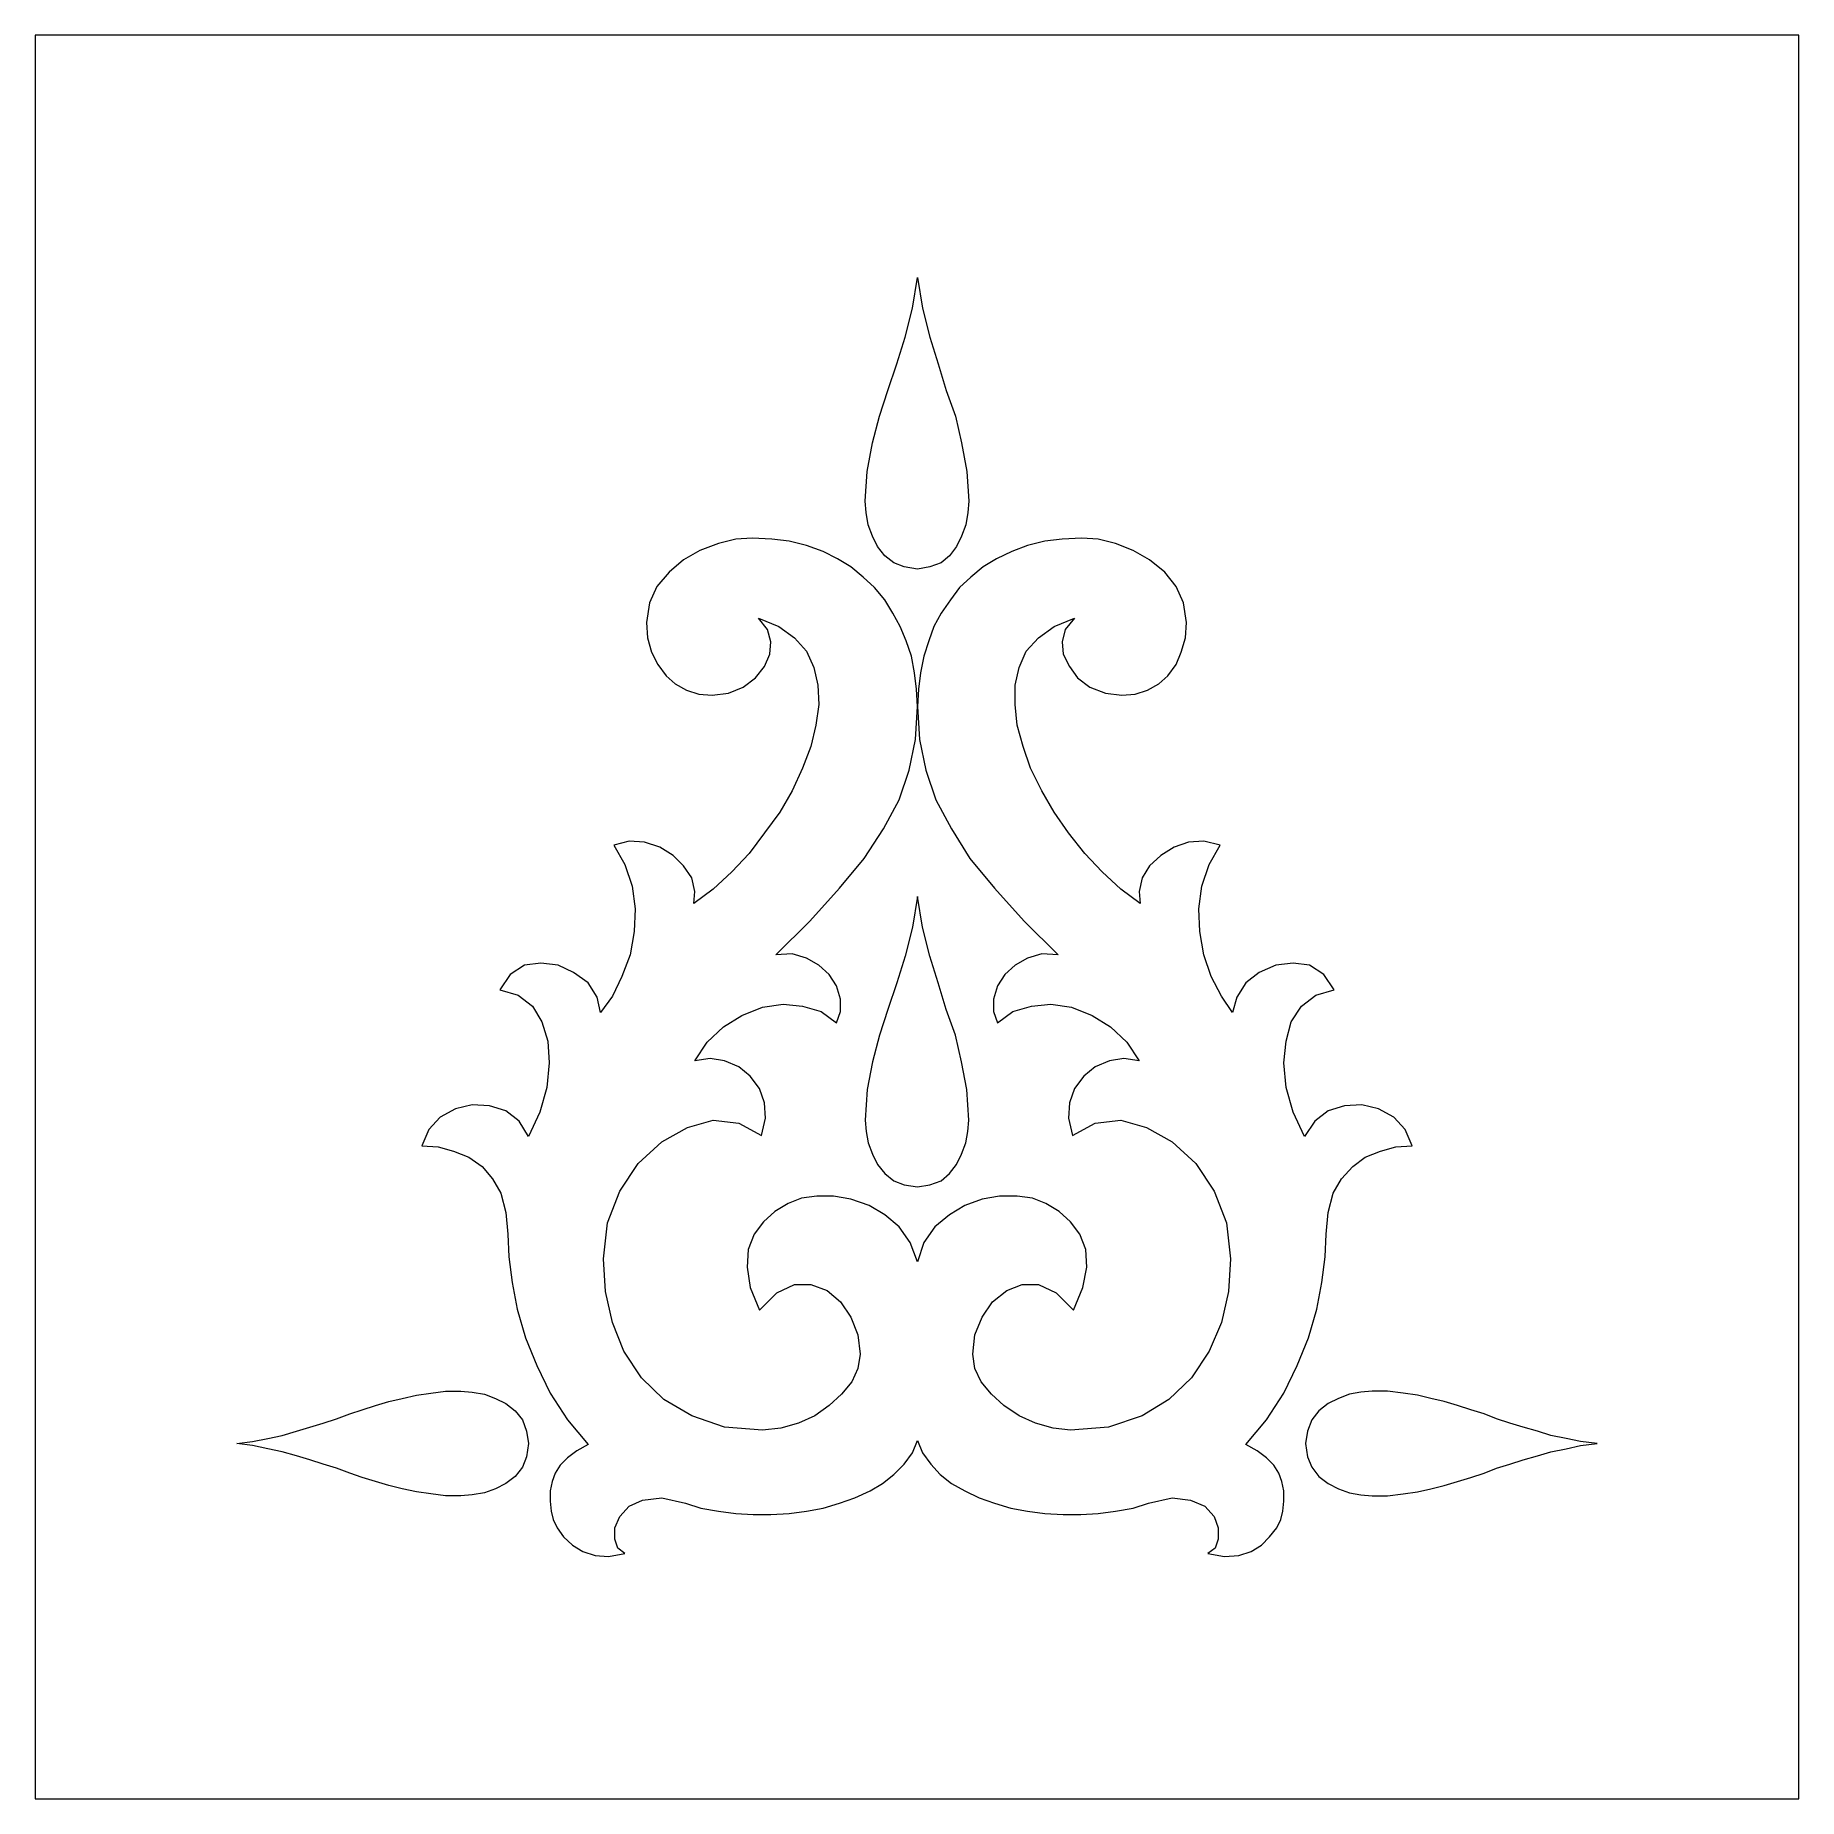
# Model space of a CAD drawing. Header units: millimetres. Extents: x -45 to 55, y -52 to 48.
import ezdxf

# ---------------------------------------------------------------- set-up
doc = ezdxf.new("R2010")
doc.units = ezdxf.units.MM
doc.header["$MEASUREMENT"] = 0
doc.layers.add('Camada 1', color=7, linetype='Continuous')

msp = doc.modelspace()

# ---------------------------------------------------------------- linework, layer by layer
at = {"layer": 'Camada 1', "color": 30, "lineweight": 9}
msp.add_lwpolyline([(-45.1849, -51.6494), (54.8151, -51.6494), (54.8151, 48.3506), (-45.1849, 48.3506), (-45.1849, -51.6494)], close=True, dxfattribs=at)
at = {"layer": 'Camada 1', "color": 240, "lineweight": 9}
for points, knots in [([(4.8442, 18.0823), (4.8442, 18.0823), (5.5428, 18.1988), (5.5428, 18.1988), (5.5428, 18.1988), (5.5428, 18.1988), (6.1829, 18.4316), (6.1829, 18.4316), (6.1829, 18.4316), (6.1829, 18.4316), (6.6487, 18.8391), (6.6487, 18.8391), (6.6487, 18.8391), (6.6487, 18.8391), (7.056, 19.363), (7.056, 19.363), (7.056, 19.363), (7.056, 19.363), (7.347, 19.945), (7.347, 19.945), (7.347, 19.945), (7.347, 19.945), (7.58, 20.5853), (7.58, 20.5853), (7.58, 20.5853), (7.58, 20.5853), (7.6963, 21.2837), (7.6963, 21.2837), (7.6963, 21.2837), (7.6963, 21.2837), (7.7545, 21.924), (7.7545, 21.924), (7.7545, 21.924), (7.7545, 21.924), (7.638, 23.6119), (7.638, 23.6119), (7.638, 23.6119), (7.638, 23.6119), (7.347, 25.2419), (7.347, 25.2419), (7.347, 25.2419), (7.347, 25.2419), (6.998, 26.755), (6.998, 26.755), (6.998, 26.755), (6.998, 26.755), (6.4739, 28.2102), (6.4739, 28.2102), (6.4739, 28.2102), (6.4739, 28.2102), (6.0084, 29.7236), (6.0084, 29.7236), (6.0084, 29.7236), (6.0084, 29.7236), (5.5428, 31.237), (5.5428, 31.237), (5.5428, 31.237), (5.5428, 31.237), (5.1353, 32.8667), (5.1353, 32.8667), (5.1353, 32.8667), (5.1353, 32.8667), (4.8442, 34.6129), (4.8442, 34.6129), (4.8442, 34.6129), (4.8442, 34.6129), (4.5532, 32.8667), (4.5532, 32.8667), (4.5532, 32.8667), (4.5532, 32.8667), (4.1459, 31.237), (4.1459, 31.237), (4.1459, 31.237), (4.1459, 31.237), (3.6801, 29.7236), (3.6801, 29.7236), (3.6801, 29.7236), (3.6801, 29.7236), (3.1563, 28.2102), (3.1563, 28.2102), (3.1563, 28.2102), (3.1563, 28.2102), (2.6907, 26.755), (2.6907, 26.755), (2.6907, 26.755), (2.6907, 26.755), (2.2832, 25.2419), (2.2832, 25.2419), (2.2832, 25.2419), (2.2832, 25.2419), (1.9922, 23.6119), (1.9922, 23.6119), (1.9922, 23.6119), (1.9922, 23.6119), (1.8757, 21.924), (1.8757, 21.924), (1.8757, 21.924), (1.8757, 21.924), (1.9339, 21.2837), (1.9339, 21.2837), (1.9339, 21.2837), (1.9339, 21.2837), (2.0504, 20.5853), (2.0504, 20.5853), (2.0504, 20.5853), (2.0504, 20.5853), (2.2832, 19.945), (2.2832, 19.945), (2.2832, 19.945), (2.2832, 19.945), (2.5742, 19.363), (2.5742, 19.363), (2.5742, 19.363), (2.5742, 19.363), (2.9818, 18.8391), (2.9818, 18.8391), (2.9818, 18.8391), (2.9818, 18.8391), (3.5056, 18.4316), (3.5056, 18.4316), (3.5056, 18.4316), (3.5056, 18.4316), (4.0876, 18.1988), (4.0876, 18.1988), (4.0876, 18.1988), (4.0876, 18.1988), (4.8442, 18.0823), (4.8442, 18.0823)], [0, 0, 0, 0, 0.030303, 0.030303, 0.030303, 0.030303, 0.0606061, 0.0606061, 0.0606061, 0.0606061, 0.0909091, 0.0909091, 0.0909091, 0.0909091, 0.1212121, 0.1212121, 0.1212121, 0.1212121, 0.1515152, 0.1515152, 0.1515152, 0.1515152, 0.1818182, 0.1818182, 0.1818182, 0.1818182, 0.2121212, 0.2121212, 0.2121212, 0.2121212, 0.2424242, 0.2424242, 0.2424242, 0.2424242, 0.2727273, 0.2727273, 0.2727273, 0.2727273, 0.3030303, 0.3030303, 0.3030303, 0.3030303, 0.3333333, 0.3333333, 0.3333333, 0.3333333, 0.3636364, 0.3636364, 0.3636364, 0.3636364, 0.3939394, 0.3939394, 0.3939394, 0.3939394, 0.4242424, 0.4242424, 0.4242424, 0.4242424, 0.4545455, 0.4545455, 0.4545455, 0.4545455, 0.4848485, 0.4848485, 0.4848485, 0.4848485, 0.5151515, 0.5151515, 0.5151515, 0.5151515, 0.5454545, 0.5454545, 0.5454545, 0.5454545, 0.5757576, 0.5757576, 0.5757576, 0.5757576, 0.6060606, 0.6060606, 0.6060606, 0.6060606, 0.6363636, 0.6363636, 0.6363636, 0.6363636, 0.6666667, 0.6666667, 0.6666667, 0.6666667, 0.6969697, 0.6969697, 0.6969697, 0.6969697, 0.7272727, 0.7272727, 0.7272727, 0.7272727, 0.7575758, 0.7575758, 0.7575758, 0.7575758, 0.7878788, 0.7878788, 0.7878788, 0.7878788, 0.8181818, 0.8181818, 0.8181818, 0.8181818, 0.8484848, 0.8484848, 0.8484848, 0.8484848, 0.8787879, 0.8787879, 0.8787879, 0.8787879, 0.9090909, 0.9090909, 0.9090909, 0.9090909, 0.9393939, 0.9393939, 0.9393939, 0.9393939, 1, 1, 1, 1]), ([(-33.7463, -31.5092), (-33.7463, -31.5092), (-32.8732, -31.6255), (-32.8732, -31.6255), (-32.8732, -31.6255), (-32.8732, -31.6255), (-32.0001, -31.8003), (-32.0001, -31.8003), (-32.0001, -31.8003), (-32.0001, -31.8003), (-31.1853, -31.9748), (-31.1853, -31.9748), (-31.1853, -31.9748), (-31.1853, -31.9748), (-30.3705, -32.2076), (-30.3705, -32.2076), (-30.3705, -32.2076), (-30.3705, -32.2076), (-29.6136, -32.4403), (-29.6136, -32.4403), (-29.6136, -32.4403), (-29.6136, -32.4403), (-28.857, -32.6734), (-28.857, -32.6734), (-28.857, -32.6734), (-28.857, -32.6734), (-28.1005, -32.9061), (-28.1005, -32.9061), (-28.1005, -32.9061), (-28.1005, -32.9061), (-27.3436, -33.1972), (-27.3436, -33.1972), (-27.3436, -33.1972), (-27.3436, -33.1972), (-26.6453, -33.4299), (-26.6453, -33.4299), (-26.6453, -33.4299), (-26.6453, -33.4299), (-25.8885, -33.6627), (-25.8885, -33.6627), (-25.8885, -33.6627), (-25.8885, -33.6627), (-25.1319, -33.8955), (-25.1319, -33.8955), (-25.1319, -33.8955), (-25.1319, -33.8955), (-24.3753, -34.0703), (-24.3753, -34.0703), (-24.3753, -34.0703), (-24.3753, -34.0703), (-23.5602, -34.2448), (-23.5602, -34.2448), (-23.5602, -34.2448), (-23.5602, -34.2448), (-22.7454, -34.3613), (-22.7454, -34.3613), (-22.7454, -34.3613), (-22.7454, -34.3613), (-21.9305, -34.4776), (-21.9305, -34.4776), (-21.9305, -34.4776), (-21.9305, -34.4776), (-21.0574, -34.4776), (-21.0574, -34.4776), (-21.0574, -34.4776), (-21.0574, -34.4776), (-20.4171, -34.4196), (-20.4171, -34.4196), (-20.4171, -34.4196), (-20.4171, -34.4196), (-19.7188, -34.303), (-19.7188, -34.303), (-19.7188, -34.303), (-19.7188, -34.303), (-19.0784, -34.0703), (-19.0784, -34.0703), (-19.0784, -34.0703), (-19.0784, -34.0703), (-18.4964, -33.7792), (-18.4964, -33.7792), (-18.4964, -33.7792), (-18.4964, -33.7792), (-17.9726, -33.3717), (-17.9726, -33.3717), (-17.9726, -33.3717), (-17.9726, -33.3717), (-17.565, -32.8479), (-17.565, -32.8479), (-17.565, -32.8479), (-17.565, -32.8479), (-17.3323, -32.2658), (-17.3323, -32.2658), (-17.3323, -32.2658), (-17.3323, -32.2658), (-17.2158, -31.5092), (-17.2158, -31.5092), (-17.2158, -31.5092), (-17.2158, -31.5092), (-17.3323, -30.8107), (-17.3323, -30.8107), (-17.3323, -30.8107), (-17.3323, -30.8107), (-17.565, -30.1703), (-17.565, -30.1703), (-17.565, -30.1703), (-17.565, -30.1703), (-17.9726, -29.6465), (-17.9726, -29.6465), (-17.9726, -29.6465), (-17.9726, -29.6465), (-18.4964, -29.2392), (-18.4964, -29.2392), (-18.4964, -29.2392), (-18.4964, -29.2392), (-19.0784, -28.9482), (-19.0784, -28.9482), (-19.0784, -28.9482), (-19.0784, -28.9482), (-19.7188, -28.7152), (-19.7188, -28.7152), (-19.7188, -28.7152), (-19.7188, -28.7152), (-20.4171, -28.5989), (-20.4171, -28.5989), (-20.4171, -28.5989), (-20.4171, -28.5989), (-21.0574, -28.5407), (-21.0574, -28.5407), (-21.0574, -28.5407), (-21.0574, -28.5407), (-21.9305, -28.5407), (-21.9305, -28.5407), (-21.9305, -28.5407), (-21.9305, -28.5407), (-22.7454, -28.6572), (-22.7454, -28.6572), (-22.7454, -28.6572), (-22.7454, -28.6572), (-23.5602, -28.7734), (-23.5602, -28.7734), (-23.5602, -28.7734), (-23.5602, -28.7734), (-24.3753, -28.9482), (-24.3753, -28.9482), (-24.3753, -28.9482), (-24.3753, -28.9482), (-25.1319, -29.1227), (-25.1319, -29.1227), (-25.1319, -29.1227), (-25.1319, -29.1227), (-25.8885, -29.3555), (-25.8885, -29.3555), (-25.8885, -29.3555), (-25.8885, -29.3555), (-26.6453, -29.5883), (-26.6453, -29.5883), (-26.6453, -29.5883), (-26.6453, -29.5883), (-27.3436, -29.8211), (-27.3436, -29.8211), (-27.3436, -29.8211), (-27.3436, -29.8211), (-28.1005, -30.1121), (-28.1005, -30.1121), (-28.1005, -30.1121), (-28.1005, -30.1121), (-28.857, -30.3451), (-28.857, -30.3451), (-28.857, -30.3451), (-28.857, -30.3451), (-29.6136, -30.5779), (-29.6136, -30.5779), (-29.6136, -30.5779), (-29.6136, -30.5779), (-30.3705, -30.8107), (-30.3705, -30.8107), (-30.3705, -30.8107), (-30.3705, -30.8107), (-31.1853, -31.0434), (-31.1853, -31.0434), (-31.1853, -31.0434), (-31.1853, -31.0434), (-32.0001, -31.2182), (-32.0001, -31.2182), (-32.0001, -31.2182), (-32.0001, -31.2182), (-32.8732, -31.3927), (-32.8732, -31.3927), (-32.8732, -31.3927), (-32.8732, -31.3927), (-33.7463, -31.5092), (-33.7463, -31.5092)], [0, 0, 0, 0, 0.0204082, 0.0204082, 0.0204082, 0.0204082, 0.0408163, 0.0408163, 0.0408163, 0.0408163, 0.0612245, 0.0612245, 0.0612245, 0.0612245, 0.0816327, 0.0816327, 0.0816327, 0.0816327, 0.1020408, 0.1020408, 0.1020408, 0.1020408, 0.122449, 0.122449, 0.122449, 0.122449, 0.1428571, 0.1428571, 0.1428571, 0.1428571, 0.1632653, 0.1632653, 0.1632653, 0.1632653, 0.1836735, 0.1836735, 0.1836735, 0.1836735, 0.2040816, 0.2040816, 0.2040816, 0.2040816, 0.2244898, 0.2244898, 0.2244898, 0.2244898, 0.244898, 0.244898, 0.244898, 0.244898, 0.2653061, 0.2653061, 0.2653061, 0.2653061, 0.2857143, 0.2857143, 0.2857143, 0.2857143, 0.3061224, 0.3061224, 0.3061224, 0.3061224, 0.3265306, 0.3265306, 0.3265306, 0.3265306, 0.3469388, 0.3469388, 0.3469388, 0.3469388, 0.3673469, 0.3673469, 0.3673469, 0.3673469, 0.3877551, 0.3877551, 0.3877551, 0.3877551, 0.4081633, 0.4081633, 0.4081633, 0.4081633, 0.4285714, 0.4285714, 0.4285714, 0.4285714, 0.4489796, 0.4489796, 0.4489796, 0.4489796, 0.4693878, 0.4693878, 0.4693878, 0.4693878, 0.4897959, 0.4897959, 0.4897959, 0.4897959, 0.5102041, 0.5102041, 0.5102041, 0.5102041, 0.5306122, 0.5306122, 0.5306122, 0.5306122, 0.5510204, 0.5510204, 0.5510204, 0.5510204, 0.5714286, 0.5714286, 0.5714286, 0.5714286, 0.5918367, 0.5918367, 0.5918367, 0.5918367, 0.6122449, 0.6122449, 0.6122449, 0.6122449, 0.6326531, 0.6326531, 0.6326531, 0.6326531, 0.6530612, 0.6530612, 0.6530612, 0.6530612, 0.6734694, 0.6734694, 0.6734694, 0.6734694, 0.6938776, 0.6938776, 0.6938776, 0.6938776, 0.7142857, 0.7142857, 0.7142857, 0.7142857, 0.7346939, 0.7346939, 0.7346939, 0.7346939, 0.755102, 0.755102, 0.755102, 0.755102, 0.7755102, 0.7755102, 0.7755102, 0.7755102, 0.7959184, 0.7959184, 0.7959184, 0.7959184, 0.8163265, 0.8163265, 0.8163265, 0.8163265, 0.8367347, 0.8367347, 0.8367347, 0.8367347, 0.8571429, 0.8571429, 0.8571429, 0.8571429, 0.877551, 0.877551, 0.877551, 0.877551, 0.8979592, 0.8979592, 0.8979592, 0.8979592, 0.9183673, 0.9183673, 0.9183673, 0.9183673, 0.9387755, 0.9387755, 0.9387755, 0.9387755, 0.9591837, 0.9591837, 0.9591837, 0.9591837, 1, 1, 1, 1]), ([(43.3765, -31.5092), (43.3765, -31.5092), (42.4454, -31.6255), (42.4454, -31.6255), (42.4454, -31.6255), (42.4454, -31.6255), (41.6306, -31.8003), (41.6306, -31.8003), (41.6306, -31.8003), (41.6306, -31.8003), (40.7575, -31.9748), (40.7575, -31.9748), (40.7575, -31.9748), (40.7575, -31.9748), (40.0007, -32.2076), (40.0007, -32.2076), (40.0007, -32.2076), (40.0007, -32.2076), (39.1858, -32.4403), (39.1858, -32.4403), (39.1858, -32.4403), (39.1858, -32.4403), (38.4292, -32.6734), (38.4292, -32.6734), (38.4292, -32.6734), (38.4292, -32.6734), (37.6724, -32.9061), (37.6724, -32.9061), (37.6724, -32.9061), (37.6724, -32.9061), (36.9741, -33.1972), (36.9741, -33.1972), (36.9741, -33.1972), (36.9741, -33.1972), (36.2172, -33.4299), (36.2172, -33.4299), (36.2172, -33.4299), (36.2172, -33.4299), (35.4606, -33.6627), (35.4606, -33.6627), (35.4606, -33.6627), (35.4606, -33.6627), (34.7041, -33.8955), (34.7041, -33.8955), (34.7041, -33.8955), (34.7041, -33.8955), (33.9472, -34.0703), (33.9472, -34.0703), (33.9472, -34.0703), (33.9472, -34.0703), (33.1906, -34.2448), (33.1906, -34.2448), (33.1906, -34.2448), (33.1906, -34.2448), (32.3758, -34.3613), (32.3758, -34.3613), (32.3758, -34.3613), (32.3758, -34.3613), (31.5027, -34.4776), (31.5027, -34.4776), (31.5027, -34.4776), (31.5027, -34.4776), (30.6296, -34.4776), (30.6296, -34.4776), (30.6296, -34.4776), (30.6296, -34.4776), (29.9893, -34.4196), (29.9893, -34.4196), (29.9893, -34.4196), (29.9893, -34.4196), (29.349, -34.303), (29.349, -34.303), (29.349, -34.303), (29.349, -34.303), (28.7086, -34.0703), (28.7086, -34.0703), (28.7086, -34.0703), (28.7086, -34.0703), (28.1266, -33.7792), (28.1266, -33.7792), (28.1266, -33.7792), (28.1266, -33.7792), (27.6028, -33.3717), (27.6028, -33.3717), (27.6028, -33.3717), (27.6028, -33.3717), (27.1955, -32.8479), (27.1955, -32.8479), (27.1955, -32.8479), (27.1955, -32.8479), (26.9625, -32.2658), (26.9625, -32.2658), (26.9625, -32.2658), (26.9625, -32.2658), (26.8462, -31.5092), (26.8462, -31.5092), (26.8462, -31.5092), (26.8462, -31.5092), (26.9625, -30.8107), (26.9625, -30.8107), (26.9625, -30.8107), (26.9625, -30.8107), (27.1955, -30.1703), (27.1955, -30.1703), (27.1955, -30.1703), (27.1955, -30.1703), (27.6028, -29.6465), (27.6028, -29.6465), (27.6028, -29.6465), (27.6028, -29.6465), (28.1266, -29.2392), (28.1266, -29.2392), (28.1266, -29.2392), (28.1266, -29.2392), (28.7086, -28.9482), (28.7086, -28.9482), (28.7086, -28.9482), (28.7086, -28.9482), (29.349, -28.7152), (29.349, -28.7152), (29.349, -28.7152), (29.349, -28.7152), (29.9893, -28.5989), (29.9893, -28.5989), (29.9893, -28.5989), (29.9893, -28.5989), (30.6296, -28.5407), (30.6296, -28.5407), (30.6296, -28.5407), (30.6296, -28.5407), (31.5027, -28.5407), (31.5027, -28.5407), (31.5027, -28.5407), (31.5027, -28.5407), (32.3758, -28.6572), (32.3758, -28.6572), (32.3758, -28.6572), (32.3758, -28.6572), (33.1906, -28.7734), (33.1906, -28.7734), (33.1906, -28.7734), (33.1906, -28.7734), (33.9472, -28.9482), (33.9472, -28.9482), (33.9472, -28.9482), (33.9472, -28.9482), (34.7041, -29.1227), (34.7041, -29.1227), (34.7041, -29.1227), (34.7041, -29.1227), (35.4606, -29.3555), (35.4606, -29.3555), (35.4606, -29.3555), (35.4606, -29.3555), (36.2172, -29.5883), (36.2172, -29.5883), (36.2172, -29.5883), (36.2172, -29.5883), (36.9741, -29.8211), (36.9741, -29.8211), (36.9741, -29.8211), (36.9741, -29.8211), (37.6724, -30.1121), (37.6724, -30.1121), (37.6724, -30.1121), (37.6724, -30.1121), (38.4292, -30.3451), (38.4292, -30.3451), (38.4292, -30.3451), (38.4292, -30.3451), (39.1858, -30.5779), (39.1858, -30.5779), (39.1858, -30.5779), (39.1858, -30.5779), (40.0007, -30.8107), (40.0007, -30.8107), (40.0007, -30.8107), (40.0007, -30.8107), (40.7575, -31.0434), (40.7575, -31.0434), (40.7575, -31.0434), (40.7575, -31.0434), (41.6306, -31.2182), (41.6306, -31.2182), (41.6306, -31.2182), (41.6306, -31.2182), (42.4454, -31.3927), (42.4454, -31.3927), (42.4454, -31.3927), (42.4454, -31.3927), (43.3765, -31.5092), (43.3765, -31.5092)], [0, 0, 0, 0, 0.0204082, 0.0204082, 0.0204082, 0.0204082, 0.0408163, 0.0408163, 0.0408163, 0.0408163, 0.0612245, 0.0612245, 0.0612245, 0.0612245, 0.0816327, 0.0816327, 0.0816327, 0.0816327, 0.1020408, 0.1020408, 0.1020408, 0.1020408, 0.122449, 0.122449, 0.122449, 0.122449, 0.1428571, 0.1428571, 0.1428571, 0.1428571, 0.1632653, 0.1632653, 0.1632653, 0.1632653, 0.1836735, 0.1836735, 0.1836735, 0.1836735, 0.2040816, 0.2040816, 0.2040816, 0.2040816, 0.2244898, 0.2244898, 0.2244898, 0.2244898, 0.244898, 0.244898, 0.244898, 0.244898, 0.2653061, 0.2653061, 0.2653061, 0.2653061, 0.2857143, 0.2857143, 0.2857143, 0.2857143, 0.3061224, 0.3061224, 0.3061224, 0.3061224, 0.3265306, 0.3265306, 0.3265306, 0.3265306, 0.3469388, 0.3469388, 0.3469388, 0.3469388, 0.3673469, 0.3673469, 0.3673469, 0.3673469, 0.3877551, 0.3877551, 0.3877551, 0.3877551, 0.4081633, 0.4081633, 0.4081633, 0.4081633, 0.4285714, 0.4285714, 0.4285714, 0.4285714, 0.4489796, 0.4489796, 0.4489796, 0.4489796, 0.4693878, 0.4693878, 0.4693878, 0.4693878, 0.4897959, 0.4897959, 0.4897959, 0.4897959, 0.5102041, 0.5102041, 0.5102041, 0.5102041, 0.5306122, 0.5306122, 0.5306122, 0.5306122, 0.5510204, 0.5510204, 0.5510204, 0.5510204, 0.5714286, 0.5714286, 0.5714286, 0.5714286, 0.5918367, 0.5918367, 0.5918367, 0.5918367, 0.6122449, 0.6122449, 0.6122449, 0.6122449, 0.6326531, 0.6326531, 0.6326531, 0.6326531, 0.6530612, 0.6530612, 0.6530612, 0.6530612, 0.6734694, 0.6734694, 0.6734694, 0.6734694, 0.6938776, 0.6938776, 0.6938776, 0.6938776, 0.7142857, 0.7142857, 0.7142857, 0.7142857, 0.7346939, 0.7346939, 0.7346939, 0.7346939, 0.755102, 0.755102, 0.755102, 0.755102, 0.7755102, 0.7755102, 0.7755102, 0.7755102, 0.7959184, 0.7959184, 0.7959184, 0.7959184, 0.8163265, 0.8163265, 0.8163265, 0.8163265, 0.8367347, 0.8367347, 0.8367347, 0.8367347, 0.8571429, 0.8571429, 0.8571429, 0.8571429, 0.877551, 0.877551, 0.877551, 0.877551, 0.8979592, 0.8979592, 0.8979592, 0.8979592, 0.9183673, 0.9183673, 0.9183673, 0.9183673, 0.9387755, 0.9387755, 0.9387755, 0.9387755, 0.9591837, 0.9591837, 0.9591837, 0.9591837, 1, 1, 1, 1])]:
    msp.add_open_spline(points, degree=3, knots=knots, dxfattribs=at)
at = {"layer": 'Camada 1', "color": 250, "lineweight": 9}
for points, knots in [([(4.8442, -21.2066), (4.8442, -21.2066), (5.1935, -20.1007), (5.1935, -20.1007), (5.1935, -20.1007), (5.1935, -20.1007), (5.8338, -19.2276), (5.8338, -19.2276), (5.8338, -19.2276), (5.8338, -19.2276), (6.6487, -18.5293), (6.6487, -18.5293), (6.6487, -18.5293), (6.6487, -18.5293), (7.5218, -18.0052), (7.5218, -18.0052), (7.5218, -18.0052), (7.5218, -18.0052), (8.5111, -17.6562), (8.5111, -17.6562), (8.5111, -17.6562), (8.5111, -17.6562), (9.5007, -17.4814), (9.5007, -17.4814), (9.5007, -17.4814), (9.5007, -17.4814), (10.4903, -17.4814), (10.4903, -17.4814), (10.4903, -17.4814), (10.4903, -17.4814), (11.3634, -17.5979), (11.3634, -17.5979), (11.3634, -17.5979), (11.3634, -17.5979), (12.12, -17.889), (12.12, -17.889), (12.12, -17.889), (12.12, -17.889), (12.8766, -18.3545), (12.8766, -18.3545), (12.8766, -18.3545), (12.8766, -18.3545), (13.5169, -18.9366), (13.5169, -18.9366), (13.5169, -18.9366), (13.5169, -18.9366), (14.0408, -19.6352), (14.0408, -19.6352), (14.0408, -19.6352), (14.0408, -19.6352), (14.39, -20.5083), (14.39, -20.5083), (14.39, -20.5083), (14.39, -20.5083), (14.4483, -21.4976), (14.4483, -21.4976), (14.4483, -21.4976), (14.4483, -21.4976), (14.2155, -22.6618), (14.2155, -22.6618), (14.2155, -22.6618), (14.2155, -22.6618), (13.6915, -23.9424), (13.6915, -23.9424), (13.6915, -23.9424), (13.6915, -23.9424), (12.7021, -22.9528), (12.7021, -22.9528), (12.7021, -22.9528), (12.7021, -22.9528), (11.7125, -22.4872), (11.7125, -22.4872), (11.7125, -22.4872), (11.7125, -22.4872), (10.7814, -22.4872), (10.7814, -22.4872), (10.7814, -22.4872), (10.7814, -22.4872), (9.9083, -22.8365), (9.9083, -22.8365), (9.9083, -22.8365), (9.9083, -22.8365), (9.0932, -23.4766), (9.0932, -23.4766), (9.0932, -23.4766), (9.0932, -23.4766), (8.5111, -24.3497), (8.5111, -24.3497), (8.5111, -24.3497), (8.5111, -24.3497), (8.1038, -25.3393), (8.1038, -25.3393), (8.1038, -25.3393), (8.1038, -25.3393), (7.9873, -26.4452), (7.9873, -26.4452), (7.9873, -26.4452), (7.9873, -26.4452), (8.1038, -27.26), (8.1038, -27.26), (8.1038, -27.26), (8.1038, -27.26), (8.4531, -28.0168), (8.4531, -28.0168), (8.4531, -28.0168), (8.4531, -28.0168), (9.0352, -28.7152), (9.0352, -28.7152), (9.0352, -28.7152), (9.0352, -28.7152), (9.7335, -29.3555), (9.7335, -29.3555), (9.7335, -29.3555), (9.7335, -29.3555), (10.6066, -29.9376), (10.6066, -29.9376), (10.6066, -29.9376), (10.6066, -29.9376), (11.538, -30.3451), (11.538, -30.3451), (11.538, -30.3451), (11.538, -30.3451), (12.5273, -30.6361), (12.5273, -30.6361), (12.5273, -30.6361), (12.5273, -30.6361), (13.5169, -30.7524), (13.5169, -30.7524), (13.5169, -30.7524), (13.5169, -30.7524), (15.6707, -30.5779), (15.6707, -30.5779), (15.6707, -30.5779), (15.6707, -30.5779), (17.5914, -29.9376), (17.5914, -29.9376), (17.5914, -29.9376), (17.5914, -29.9376), (19.1048, -29.0062), (19.1048, -29.0062), (19.1048, -29.0062), (19.1048, -29.0062), (20.3852, -27.7841), (20.3852, -27.7841), (20.3852, -27.7841), (20.3852, -27.7841), (21.3748, -26.2706), (21.3748, -26.2706), (21.3748, -26.2706), (21.3748, -26.2706), (22.0732, -24.6407), (22.0732, -24.6407), (22.0732, -24.6407), (22.0732, -24.6407), (22.4807, -22.8948), (22.4807, -22.8948), (22.4807, -22.8948), (22.4807, -22.8948), (22.5972, -21.0321), (22.5972, -21.0321), (22.5972, -21.0321), (22.5972, -21.0321), (22.3642, -18.9948), (22.3642, -18.9948), (22.3642, -18.9948), (22.3642, -18.9948), (21.6659, -17.1904), (21.6659, -17.1904), (21.6659, -17.1904), (21.6659, -17.1904), (20.618, -15.619), (20.618, -15.619), (20.618, -15.619), (20.618, -15.619), (19.2793, -14.3966), (19.2793, -14.3966), (19.2793, -14.3966), (19.2793, -14.3966), (17.8242, -13.5817), (17.8242, -13.5817), (17.8242, -13.5817), (17.8242, -13.5817), (16.369, -13.1742), (16.369, -13.1742), (16.369, -13.1742), (16.369, -13.1742), (14.9139, -13.3489), (14.9139, -13.3489), (14.9139, -13.3489), (14.9139, -13.3489), (13.6334, -14.0473), (13.6334, -14.0473), (13.6334, -14.0473), (13.6334, -14.0473), (13.4004, -13.0579), (13.4004, -13.0579), (13.4004, -13.0579), (13.4004, -13.0579), (13.4587, -12.1848), (13.4587, -12.1848), (13.4587, -12.1848), (13.4587, -12.1848), (13.7497, -11.3697), (13.7497, -11.3697), (13.7497, -11.3697), (13.7497, -11.3697), (14.2735, -10.6714), (14.2735, -10.6714), (14.2735, -10.6714), (14.2735, -10.6714), (14.9139, -10.1476), (14.9139, -10.1476), (14.9139, -10.1476), (14.9139, -10.1476), (15.7287, -9.7983), (15.7287, -9.7983), (15.7287, -9.7983), (15.7287, -9.7983), (16.5438, -9.6818), (16.5438, -9.6818), (16.5438, -9.6818), (16.5438, -9.6818), (17.4169, -9.7983), (17.4169, -9.7983), (17.4169, -9.7983), (17.4169, -9.7983), (16.7183, -8.7507), (16.7183, -8.7507), (16.7183, -8.7507), (16.7183, -8.7507), (15.787, -7.8776), (15.787, -7.8776), (15.787, -7.8776), (15.787, -7.8776), (14.7393, -7.2373), (14.7393, -7.2373), (14.7393, -7.2373), (14.7393, -7.2373), (13.5752, -6.7715), (13.5752, -6.7715), (13.5752, -6.7715), (13.5752, -6.7715), (12.4111, -6.5969), (12.4111, -6.5969), (12.4111, -6.5969), (12.4111, -6.5969), (11.3052, -6.7135), (11.3052, -6.7135), (11.3052, -6.7135), (11.3052, -6.7135), (10.2573, -7.0045), (10.2573, -7.0045), (10.2573, -7.0045), (10.2573, -7.0045), (9.3842, -7.6446), (9.3842, -7.6446), (9.3842, -7.6446), (9.3842, -7.6446), (9.1515, -7.0045), (9.1515, -7.0045), (9.1515, -7.0045), (9.1515, -7.0045), (9.1515, -6.3059), (9.1515, -6.3059), (9.1515, -6.3059), (9.1515, -6.3059), (9.3842, -5.5493), (9.3842, -5.5493), (9.3842, -5.5493), (9.3842, -5.5493), (9.7918, -4.909), (9.7918, -4.909), (9.7918, -4.909), (9.7918, -4.909), (10.3738, -4.3852), (10.3738, -4.3852), (10.3738, -4.3852), (10.3738, -4.3852), (11.0724, -3.9777), (11.0724, -3.9777), (11.0724, -3.9777), (11.0724, -3.9777), (11.8873, -3.7449), (11.8873, -3.7449), (11.8873, -3.7449), (11.8873, -3.7449), (12.8184, -3.8031), (12.8184, -3.8031), (12.8184, -3.8031), (12.8184, -3.8031), (10.8977, -1.8822), (10.8977, -1.8822), (10.8977, -1.8822), (10.8977, -1.8822), (9.2097, -0.0197), (9.2097, -0.0197), (9.2097, -0.0197), (9.2097, -0.0197), (7.8128, 1.6682), (7.8128, 1.6682), (7.8128, 1.6682), (7.8128, 1.6682), (6.7649, 3.3562), (6.7649, 3.3562), (6.7649, 3.3562), (6.7649, 3.3562), (5.8921, 4.9861), (5.8921, 4.9861), (5.8921, 4.9861), (5.8921, 4.9861), (5.31, 6.674), (5.31, 6.674), (5.31, 6.674), (5.31, 6.674), (4.9607, 8.4202), (4.9607, 8.4202), (4.9607, 8.4202), (4.9607, 8.4202), (4.8442, 10.2827), (4.8442, 10.2827), (4.8442, 10.2827), (4.8442, 10.2827), (4.9025, 11.2723), (4.9025, 11.2723), (4.9025, 11.2723), (4.9025, 11.2723), (5.019, 12.2036), (5.019, 12.2036), (5.019, 12.2036), (5.019, 12.2036), (5.1935, 13.135), (5.1935, 13.135), (5.1935, 13.135), (5.1935, 13.135), (5.4845, 14.0079), (5.4845, 14.0079), (5.4845, 14.0079), (5.4845, 14.0079), (5.7756, 14.8229), (5.7756, 14.8229), (5.7756, 14.8229), (5.7756, 14.8229), (6.1829, 15.5795), (6.1829, 15.5795), (6.1829, 15.5795), (6.1829, 15.5795), (6.7069, 16.3361), (6.7069, 16.3361), (6.7069, 16.3361), (6.7069, 16.3361), (7.2307, 17.0347), (7.2307, 17.0347), (7.2307, 17.0347), (7.2307, 17.0347), (7.8711, 17.6168), (7.8711, 17.6168), (7.8711, 17.6168), (7.8711, 17.6168), (8.5694, 18.1988), (8.5694, 18.1988), (8.5694, 18.1988), (8.5694, 18.1988), (9.3262, 18.6644), (9.3262, 18.6644), (9.3262, 18.6644), (9.3262, 18.6644), (10.1993, 19.0719), (10.1993, 19.0719), (10.1993, 19.0719), (10.1993, 19.0719), (11.0724, 19.4212), (11.0724, 19.4212), (11.0724, 19.4212), (11.0724, 19.4212), (12.0618, 19.654), (12.0618, 19.654), (12.0618, 19.654), (12.0618, 19.654), (13.0514, 19.7703), (13.0514, 19.7703), (13.0514, 19.7703), (13.0514, 19.7703), (14.1573, 19.8285), (14.1573, 19.8285), (14.1573, 19.8285), (14.1573, 19.8285), (15.0886, 19.7703), (15.0886, 19.7703), (15.0886, 19.7703), (15.0886, 19.7703), (16.078, 19.5375), (16.078, 19.5375), (16.078, 19.5375), (16.078, 19.5375), (17.0676, 19.1302), (17.0676, 19.1302), (17.0676, 19.1302), (17.0676, 19.1302), (17.9989, 18.6064), (17.9989, 18.6064), (17.9989, 18.6064), (17.9989, 18.6064), (18.8718, 17.9078), (18.8718, 17.9078), (18.8718, 17.9078), (18.8718, 17.9078), (19.5121, 17.0929), (19.5121, 17.0929), (19.5121, 17.0929), (19.5121, 17.0929), (19.9197, 16.1616), (19.9197, 16.1616), (19.9197, 16.1616), (19.9197, 16.1616), (20.0942, 15.0557), (20.0942, 15.0557), (20.0942, 15.0557), (20.0942, 15.0557), (20.0359, 14.1826), (20.0359, 14.1826), (20.0359, 14.1826), (20.0359, 14.1826), (19.8032, 13.3678), (19.8032, 13.3678), (19.8032, 13.3678), (19.8032, 13.3678), (19.5121, 12.6692), (19.5121, 12.6692), (19.5121, 12.6692), (19.5121, 12.6692), (19.0466, 12.0289), (19.0466, 12.0289), (19.0466, 12.0289), (19.0466, 12.0289), (18.5227, 11.5633), (18.5227, 11.5633), (18.5227, 11.5633), (18.5227, 11.5633), (17.8824, 11.214), (17.8824, 11.214), (17.8824, 11.214), (17.8824, 11.214), (17.1839, 10.9813), (17.1839, 10.9813), (17.1839, 10.9813), (17.1839, 10.9813), (16.4273, 10.923), (16.4273, 10.923), (16.4273, 10.923), (16.4273, 10.923), (15.4959, 11.0395), (15.4959, 11.0395), (15.4959, 11.0395), (15.4959, 11.0395), (14.6228, 11.3888), (14.6228, 11.3888), (14.6228, 11.3888), (14.6228, 11.3888), (13.9245, 11.9126), (13.9245, 11.9126), (13.9245, 11.9126), (13.9245, 11.9126), (13.4587, 12.5529), (13.4587, 12.5529), (13.4587, 12.5529), (13.4587, 12.5529), (13.1094, 13.2513), (13.1094, 13.2513), (13.1094, 13.2513), (13.1094, 13.2513), (13.0514, 13.9498), (13.0514, 13.9498), (13.0514, 13.9498), (13.0514, 13.9498), (13.2259, 14.6482), (13.2259, 14.6482), (13.2259, 14.6482), (13.2259, 14.6482), (13.7497, 15.2885), (13.7497, 15.2885), (13.7497, 15.2885), (13.7497, 15.2885), (12.5856, 14.8229), (12.5856, 14.8229), (12.5856, 14.8229), (12.5856, 14.8229), (11.7125, 14.1826), (11.7125, 14.1826), (11.7125, 14.1826), (11.7125, 14.1826), (11.0142, 13.4258), (11.0142, 13.4258), (11.0142, 13.4258), (11.0142, 13.4258), (10.6066, 12.4947), (10.6066, 12.4947), (10.6066, 12.4947), (10.6066, 12.4947), (10.3738, 11.5051), (10.3738, 11.5051), (10.3738, 11.5051), (10.3738, 11.5051), (10.3738, 10.3992), (10.3738, 10.3992), (10.3738, 10.3992), (10.3738, 10.3992), (10.4903, 9.2351), (10.4903, 9.2351), (10.4903, 9.2351), (10.4903, 9.2351), (10.8394, 8.0127), (10.8394, 8.0127), (10.8394, 8.0127), (10.8394, 8.0127), (11.2469, 6.7905), (11.2469, 6.7905), (11.2469, 6.7905), (11.2469, 6.7905), (11.8873, 5.5099), (11.8873, 5.5099), (11.8873, 5.5099), (11.8873, 5.5099), (12.5856, 4.2875), (12.5856, 4.2875), (12.5856, 4.2875), (12.5856, 4.2875), (13.4004, 3.1234), (13.4004, 3.1234), (13.4004, 3.1234), (13.4004, 3.1234), (14.3318, 1.9593), (14.3318, 1.9593), (14.3318, 1.9593), (14.3318, 1.9593), (15.3214, 0.9116), (15.3214, 0.9116), (15.3214, 0.9116), (15.3214, 0.9116), (16.369, -0.078), (16.369, -0.078), (16.369, -0.078), (16.369, -0.078), (17.4749, -0.8928), (17.4749, -0.8928), (17.4749, -0.8928), (17.4749, -0.8928), (17.4169, -0.1942), (17.4169, -0.1942), (17.4169, -0.1942), (17.4169, -0.1942), (17.5914, 0.5624), (17.5914, 0.5624), (17.5914, 0.5624), (17.5914, 0.5624), (17.9989, 1.2609), (17.9989, 1.2609), (17.9989, 1.2609), (17.9989, 1.2609), (18.639, 1.843), (18.639, 1.843), (18.639, 1.843), (18.639, 1.843), (19.3958, 2.3085), (19.3958, 2.3085), (19.3958, 2.3085), (19.3958, 2.3085), (20.2107, 2.5996), (20.2107, 2.5996), (20.2107, 2.5996), (20.2107, 2.5996), (21.0838, 2.6578), (21.0838, 2.6578), (21.0838, 2.6578), (21.0838, 2.6578), (22.0151, 2.4251), (22.0151, 2.4251), (22.0151, 2.4251), (22.0151, 2.4251), (21.3748, 1.3189), (21.3748, 1.3189), (21.3748, 1.3189), (21.3748, 1.3189), (20.9673, 0.0968), (20.9673, 0.0968), (20.9673, 0.0968), (20.9673, 0.0968), (20.7928, -1.1838), (20.7928, -1.1838), (20.7928, -1.1838), (20.7928, -1.1838), (20.851, -2.4642), (20.851, -2.4642), (20.851, -2.4642), (20.851, -2.4642), (21.0838, -3.8031), (21.0838, -3.8031), (21.0838, -3.8031), (21.0838, -3.8031), (21.4911, -5.0255), (21.4911, -5.0255), (21.4911, -5.0255), (21.4911, -5.0255), (22.0732, -6.1314), (22.0732, -6.1314), (22.0732, -6.1314), (22.0732, -6.1314), (22.7135, -7.0625), (22.7135, -7.0625), (22.7135, -7.0625), (22.7135, -7.0625), (22.9463, -6.1894), (22.9463, -6.1894), (22.9463, -6.1894), (22.9463, -6.1894), (23.4703, -5.3746), (23.4703, -5.3746), (23.4703, -5.3746), (23.4703, -5.3746), (24.2269, -4.7925), (24.2269, -4.7925), (24.2269, -4.7925), (24.2269, -4.7925), (25.1582, -4.3852), (25.1582, -4.3852), (25.1582, -4.3852), (25.1582, -4.3852), (26.1476, -4.2687), (26.1476, -4.2687), (26.1476, -4.2687), (26.1476, -4.2687), (27.079, -4.3852), (27.079, -4.3852), (27.079, -4.3852), (27.079, -4.3852), (27.8938, -4.909), (27.8938, -4.909), (27.8938, -4.909), (27.8938, -4.909), (28.4759, -5.7821), (28.4759, -5.7821), (28.4759, -5.7821), (28.4759, -5.7821), (27.4282, -6.0731), (27.4282, -6.0731), (27.4282, -6.0731), (27.4282, -6.0731), (26.6134, -6.7135), (26.6134, -6.7135), (26.6134, -6.7135), (26.6134, -6.7135), (26.0313, -7.5866), (26.0313, -7.5866), (26.0313, -7.5866), (26.0313, -7.5866), (25.7403, -8.6924), (25.7403, -8.6924), (25.7403, -8.6924), (25.7403, -8.6924), (25.6238, -9.9148), (25.6238, -9.9148), (25.6238, -9.9148), (25.6238, -9.9148), (25.7403, -11.3117), (25.7403, -11.3117), (25.7403, -11.3117), (25.7403, -11.3117), (26.1476, -12.7086), (26.1476, -12.7086), (26.1476, -12.7086), (26.1476, -12.7086), (26.7879, -14.1055), (26.7879, -14.1055), (26.7879, -14.1055), (26.7879, -14.1055), (27.37, -13.2324), (27.37, -13.2324), (27.37, -13.2324), (27.37, -13.2324), (28.1266, -12.6504), (28.1266, -12.6504), (28.1266, -12.6504), (28.1266, -12.6504), (29.0579, -12.3593), (29.0579, -12.3593), (29.0579, -12.3593), (29.0579, -12.3593), (30.0475, -12.3011), (30.0475, -12.3011), (30.0475, -12.3011), (30.0475, -12.3011), (30.9787, -12.5339), (30.9787, -12.5339), (30.9787, -12.5339), (30.9787, -12.5339), (31.8518, -12.9997), (31.8518, -12.9997), (31.8518, -12.9997), (31.8518, -12.9997), (32.4921, -13.698), (32.4921, -13.698), (32.4921, -13.698), (32.4921, -13.698), (32.8996, -14.6294), (32.8996, -14.6294), (32.8996, -14.6294), (32.8996, -14.6294), (31.9683, -14.6876), (31.9683, -14.6876), (31.9683, -14.6876), (31.9683, -14.6876), (31.0952, -14.9204), (31.0952, -14.9204), (31.0952, -14.9204), (31.0952, -14.9204), (30.2221, -15.2697), (30.2221, -15.2697), (30.2221, -15.2697), (30.2221, -15.2697), (29.5237, -15.7935), (29.5237, -15.7935), (29.5237, -15.7935), (29.5237, -15.7935), (28.8834, -16.492), (28.8834, -16.492), (28.8834, -16.492), (28.8834, -16.492), (28.4176, -17.3069), (28.4176, -17.3069), (28.4176, -17.3069), (28.4176, -17.3069), (28.1266, -18.4128), (28.1266, -18.4128), (28.1266, -18.4128), (28.1266, -18.4128), (28.0103, -19.6352), (28.0103, -19.6352), (28.0103, -19.6352), (28.0103, -19.6352), (27.9521, -20.9156), (27.9521, -20.9156), (27.9521, -20.9156), (27.9521, -20.9156), (27.7775, -22.3707), (27.7775, -22.3707), (27.7775, -22.3707), (27.7775, -22.3707), (27.4865, -23.8841), (27.4865, -23.8841), (27.4865, -23.8841), (27.4865, -23.8841), (27.0207, -25.5138), (27.0207, -25.5138), (27.0207, -25.5138), (27.0207, -25.5138), (26.3804, -27.0855), (26.3804, -27.0855), (26.3804, -27.0855), (26.3804, -27.0855), (25.6238, -28.6572), (25.6238, -28.6572), (25.6238, -28.6572), (25.6238, -28.6572), (24.6342, -30.1703), (24.6342, -30.1703), (24.6342, -30.1703), (24.6342, -30.1703), (23.4703, -31.5673), (23.4703, -31.5673), (23.4703, -31.5673), (23.4703, -31.5673), (24.1104, -31.9165), (24.1104, -31.9165), (24.1104, -31.9165), (24.1104, -31.9165), (24.6342, -32.3241), (24.6342, -32.3241), (24.6342, -32.3241), (24.6342, -32.3241), (25.0417, -32.7314), (25.0417, -32.7314), (25.0417, -32.7314), (25.0417, -32.7314), (25.3328, -33.1972), (25.3328, -33.1972), (25.3328, -33.1972), (25.3328, -33.1972), (25.5073, -33.6627), (25.5073, -33.6627), (25.5073, -33.6627), (25.5073, -33.6627), (25.6238, -34.1865), (25.6238, -34.1865), (25.6238, -34.1865), (25.6238, -34.1865), (25.6238, -34.7686), (25.6238, -34.7686), (25.6238, -34.7686), (25.6238, -34.7686), (25.5655, -35.3507), (25.5655, -35.3507), (25.5655, -35.3507), (25.5655, -35.3507), (25.4493, -35.8165), (25.4493, -35.8165), (25.4493, -35.8165), (25.4493, -35.8165), (25.2163, -36.282), (25.2163, -36.282), (25.2163, -36.282), (25.2163, -36.282), (24.809, -36.8058), (24.809, -36.8058), (24.809, -36.8058), (24.809, -36.8058), (24.3432, -37.2716), (24.3432, -37.2716), (24.3432, -37.2716), (24.3432, -37.2716), (23.7613, -37.6207), (23.7613, -37.6207), (23.7613, -37.6207), (23.7613, -37.6207), (23.0628, -37.8537), (23.0628, -37.8537), (23.0628, -37.8537), (23.0628, -37.8537), (22.2479, -37.9117), (22.2479, -37.9117), (22.2479, -37.9117), (22.2479, -37.9117), (21.3166, -37.7372), (21.3166, -37.7372), (21.3166, -37.7372), (21.3166, -37.7372), (21.7241, -37.4461), (21.7241, -37.4461), (21.7241, -37.4461), (21.7241, -37.4461), (21.8986, -36.9223), (21.8986, -36.9223), (21.8986, -36.9223), (21.8986, -36.9223), (21.8986, -36.282), (21.8986, -36.282), (21.8986, -36.282), (21.8986, -36.282), (21.6659, -35.6417), (21.6659, -35.6417), (21.6659, -35.6417), (21.6659, -35.6417), (21.142, -35.0596), (21.142, -35.0596), (21.142, -35.0596), (21.142, -35.0596), (20.327, -34.7106), (20.327, -34.7106), (20.327, -34.7106), (20.327, -34.7106), (19.2793, -34.5941), (19.2793, -34.5941), (19.2793, -34.5941), (19.2793, -34.5941), (17.9407, -34.8851), (17.9407, -34.8851), (17.9407, -34.8851), (17.9407, -34.8851), (17.0676, -35.1761), (17.0676, -35.1761), (17.0676, -35.1761), (17.0676, -35.1761), (16.078, -35.3507), (16.078, -35.3507), (16.078, -35.3507), (16.078, -35.3507), (15.0886, -35.4672), (15.0886, -35.4672), (15.0886, -35.4672), (15.0886, -35.4672), (14.099, -35.5254), (14.099, -35.5254), (14.099, -35.5254), (14.099, -35.5254), (13.1094, -35.5254), (13.1094, -35.5254), (13.1094, -35.5254), (13.1094, -35.5254), (12.0618, -35.4672), (12.0618, -35.4672), (12.0618, -35.4672), (12.0618, -35.4672), (11.0724, -35.3507), (11.0724, -35.3507), (11.0724, -35.3507), (11.0724, -35.3507), (10.1411, -35.1761), (10.1411, -35.1761), (10.1411, -35.1761), (10.1411, -35.1761), (9.2097, -34.8851), (9.2097, -34.8851), (9.2097, -34.8851), (9.2097, -34.8851), (8.3366, -34.5941), (8.3366, -34.5941), (8.3366, -34.5941), (8.3366, -34.5941), (7.5218, -34.1865), (7.5218, -34.1865), (7.5218, -34.1865), (7.5218, -34.1865), (6.7649, -33.7792), (6.7649, -33.7792), (6.7649, -33.7792), (6.7649, -33.7792), (6.1249, -33.2554), (6.1249, -33.2554), (6.1249, -33.2554), (6.1249, -33.2554), (5.601, -32.6734), (5.601, -32.6734), (5.601, -32.6734), (5.601, -32.6734), (5.1353, -32.033), (5.1353, -32.033), (5.1353, -32.033), (5.1353, -32.033), (4.8442, -31.3345), (4.8442, -31.3345), (4.8442, -31.3345), (4.8442, -31.3345), (4.5532, -32.033), (4.5532, -32.033), (4.5532, -32.033), (4.5532, -32.033), (4.0876, -32.6734), (4.0876, -32.6734), (4.0876, -32.6734), (4.0876, -32.6734), (3.5056, -33.2554), (3.5056, -33.2554), (3.5056, -33.2554), (3.5056, -33.2554), (2.8653, -33.7792), (2.8653, -33.7792), (2.8653, -33.7792), (2.8653, -33.7792), (2.1667, -34.1865), (2.1667, -34.1865), (2.1667, -34.1865), (2.1667, -34.1865), (1.2936, -34.5941), (1.2936, -34.5941), (1.2936, -34.5941), (1.2936, -34.5941), (0.4205, -34.8851), (0.4205, -34.8851), (0.4205, -34.8851), (0.4205, -34.8851), (-0.5106, -35.1761), (-0.5106, -35.1761), (-0.5106, -35.1761), (-0.5106, -35.1761), (-1.442, -35.3507), (-1.442, -35.3507), (-1.442, -35.3507), (-1.442, -35.3507), (-2.4316, -35.4672), (-2.4316, -35.4672), (-2.4316, -35.4672), (-2.4316, -35.4672), (-3.4792, -35.5254), (-3.4792, -35.5254), (-3.4792, -35.5254), (-3.4792, -35.5254), (-4.4688, -35.5254), (-4.4688, -35.5254), (-4.4688, -35.5254), (-4.4688, -35.5254), (-5.4582, -35.4672), (-5.4582, -35.4672), (-5.4582, -35.4672), (-5.4582, -35.4672), (-6.4478, -35.3507), (-6.4478, -35.3507), (-6.4478, -35.3507), (-6.4478, -35.3507), (-7.4372, -35.1761), (-7.4372, -35.1761), (-7.4372, -35.1761), (-7.4372, -35.1761), (-8.3103, -34.8851), (-8.3103, -34.8851), (-8.3103, -34.8851), (-8.3103, -34.8851), (-9.6491, -34.5941), (-9.6491, -34.5941), (-9.6491, -34.5941), (-9.6491, -34.5941), (-10.755, -34.7106), (-10.755, -34.7106), (-10.755, -34.7106), (-10.755, -34.7106), (-11.5116, -35.0596), (-11.5116, -35.0596), (-11.5116, -35.0596), (-11.5116, -35.0596), (-12.0354, -35.6417), (-12.0354, -35.6417), (-12.0354, -35.6417), (-12.0354, -35.6417), (-12.3265, -36.282), (-12.3265, -36.282), (-12.3265, -36.282), (-12.3265, -36.282), (-12.3265, -36.9223), (-12.3265, -36.9223), (-12.3265, -36.9223), (-12.3265, -36.9223), (-12.1519, -37.4461), (-12.1519, -37.4461), (-12.1519, -37.4461), (-12.1519, -37.4461), (-11.7444, -37.7372), (-11.7444, -37.7372), (-11.7444, -37.7372), (-11.7444, -37.7372), (-12.6757, -37.9117), (-12.6757, -37.9117), (-12.6757, -37.9117), (-12.6757, -37.9117), (-13.4323, -37.8537), (-13.4323, -37.8537), (-13.4323, -37.8537), (-13.4323, -37.8537), (-14.1309, -37.6207), (-14.1309, -37.6207), (-14.1309, -37.6207), (-14.1309, -37.6207), (-14.713, -37.2716), (-14.713, -37.2716), (-14.713, -37.2716), (-14.713, -37.2716), (-15.2368, -36.8058), (-15.2368, -36.8058), (-15.2368, -36.8058), (-15.2368, -36.8058), (-15.5861, -36.282), (-15.5861, -36.282), (-15.5861, -36.282), (-15.5861, -36.282), (-15.8188, -35.8165), (-15.8188, -35.8165), (-15.8188, -35.8165), (-15.8188, -35.8165), (-15.9353, -35.3507), (-15.9353, -35.3507), (-15.9353, -35.3507), (-15.9353, -35.3507), (-15.9936, -34.7686), (-15.9936, -34.7686), (-15.9936, -34.7686), (-15.9936, -34.7686), (-15.9936, -34.1865), (-15.9936, -34.1865), (-15.9936, -34.1865), (-15.9936, -34.1865), (-15.8771, -33.6627), (-15.8771, -33.6627), (-15.8771, -33.6627), (-15.8771, -33.6627), (-15.7026, -33.1972), (-15.7026, -33.1972), (-15.7026, -33.1972), (-15.7026, -33.1972), (-15.4115, -32.7314), (-15.4115, -32.7314), (-15.4115, -32.7314), (-15.4115, -32.7314), (-15.004, -32.3241), (-15.004, -32.3241), (-15.004, -32.3241), (-15.004, -32.3241), (-14.4802, -31.9165), (-14.4802, -31.9165), (-14.4802, -31.9165), (-14.4802, -31.9165), (-13.8399, -31.5673), (-13.8399, -31.5673), (-13.8399, -31.5673), (-13.8399, -31.5673), (-15.004, -30.1703), (-15.004, -30.1703), (-15.004, -30.1703), (-15.004, -30.1703), (-15.9936, -28.6572), (-15.9936, -28.6572), (-15.9936, -28.6572), (-15.9936, -28.6572), (-16.7502, -27.0855), (-16.7502, -27.0855), (-16.7502, -27.0855), (-16.7502, -27.0855), (-17.3905, -25.5138), (-17.3905, -25.5138), (-17.3905, -25.5138), (-17.3905, -25.5138), (-17.8561, -23.8841), (-17.8561, -23.8841), (-17.8561, -23.8841), (-17.8561, -23.8841), (-18.1471, -22.3707), (-18.1471, -22.3707), (-18.1471, -22.3707), (-18.1471, -22.3707), (-18.3219, -20.9156), (-18.3219, -20.9156), (-18.3219, -20.9156), (-18.3219, -20.9156), (-18.3799, -19.6352), (-18.3799, -19.6352), (-18.3799, -19.6352), (-18.3799, -19.6352), (-18.4964, -18.4128), (-18.4964, -18.4128), (-18.4964, -18.4128), (-18.4964, -18.4128), (-18.7874, -17.3069), (-18.7874, -17.3069), (-18.7874, -17.3069), (-18.7874, -17.3069), (-19.253, -16.492), (-19.253, -16.492), (-19.253, -16.492), (-19.253, -16.492), (-19.835, -15.7935), (-19.835, -15.7935), (-19.835, -15.7935), (-19.835, -15.7935), (-20.5919, -15.2697), (-20.5919, -15.2697), (-20.5919, -15.2697), (-20.5919, -15.2697), (-21.465, -14.9204), (-21.465, -14.9204), (-21.465, -14.9204), (-21.465, -14.9204), (-22.3381, -14.6876), (-22.3381, -14.6876), (-22.3381, -14.6876), (-22.3381, -14.6876), (-23.2692, -14.6294), (-23.2692, -14.6294), (-23.2692, -14.6294), (-23.2692, -14.6294), (-22.8619, -13.698), (-22.8619, -13.698), (-22.8619, -13.698), (-22.8619, -13.698), (-22.2216, -12.9997), (-22.2216, -12.9997), (-22.2216, -12.9997), (-22.2216, -12.9997), (-21.3485, -12.5339), (-21.3485, -12.5339), (-21.3485, -12.5339), (-21.3485, -12.5339), (-20.4171, -12.3011), (-20.4171, -12.3011), (-20.4171, -12.3011), (-20.4171, -12.3011), (-19.4277, -12.3593), (-19.4277, -12.3593), (-19.4277, -12.3593), (-19.4277, -12.3593), (-18.4964, -12.6504), (-18.4964, -12.6504), (-18.4964, -12.6504), (-18.4964, -12.6504), (-17.7398, -13.2324), (-17.7398, -13.2324), (-17.7398, -13.2324), (-17.7398, -13.2324), (-17.2158, -14.1055), (-17.2158, -14.1055), (-17.2158, -14.1055), (-17.2158, -14.1055), (-16.5757, -12.7086), (-16.5757, -12.7086), (-16.5757, -12.7086), (-16.5757, -12.7086), (-16.1681, -11.3117), (-16.1681, -11.3117), (-16.1681, -11.3117), (-16.1681, -11.3117), (-16.0516, -9.9148), (-16.0516, -9.9148), (-16.0516, -9.9148), (-16.0516, -9.9148), (-16.1099, -8.6924), (-16.1099, -8.6924), (-16.1099, -8.6924), (-16.1099, -8.6924), (-16.4592, -7.5866), (-16.4592, -7.5866), (-16.4592, -7.5866), (-16.4592, -7.5866), (-16.983, -6.7135), (-16.983, -6.7135), (-16.983, -6.7135), (-16.983, -6.7135), (-17.7978, -6.0731), (-17.7978, -6.0731), (-17.7978, -6.0731), (-17.7978, -6.0731), (-18.8457, -5.7821), (-18.8457, -5.7821), (-18.8457, -5.7821), (-18.8457, -5.7821), (-18.2636, -4.909), (-18.2636, -4.909), (-18.2636, -4.909), (-18.2636, -4.909), (-17.4488, -4.3852), (-17.4488, -4.3852), (-17.4488, -4.3852), (-17.4488, -4.3852), (-16.5174, -4.2687), (-16.5174, -4.2687), (-16.5174, -4.2687), (-16.5174, -4.2687), (-15.5278, -4.3852), (-15.5278, -4.3852), (-15.5278, -4.3852), (-15.5278, -4.3852), (-14.6547, -4.7925), (-14.6547, -4.7925), (-14.6547, -4.7925), (-14.6547, -4.7925), (-13.8399, -5.3746), (-13.8399, -5.3746), (-13.8399, -5.3746), (-13.8399, -5.3746), (-13.3161, -6.1894), (-13.3161, -6.1894), (-13.3161, -6.1894), (-13.3161, -6.1894), (-13.1413, -7.0625), (-13.1413, -7.0625), (-13.1413, -7.0625), (-13.1413, -7.0625), (-12.443, -6.1314), (-12.443, -6.1314), (-12.443, -6.1314), (-12.443, -6.1314), (-11.9191, -5.0255), (-11.9191, -5.0255), (-11.9191, -5.0255), (-11.9191, -5.0255), (-11.4534, -3.8031), (-11.4534, -3.8031), (-11.4534, -3.8031), (-11.4534, -3.8031), (-11.2206, -2.4642), (-11.2206, -2.4642), (-11.2206, -2.4642), (-11.2206, -2.4642), (-11.1623, -1.1838), (-11.1623, -1.1838), (-11.1623, -1.1838), (-11.1623, -1.1838), (-11.3371, 0.0968), (-11.3371, 0.0968), (-11.3371, 0.0968), (-11.3371, 0.0968), (-11.7444, 1.3189), (-11.7444, 1.3189), (-11.7444, 1.3189), (-11.7444, 1.3189), (-12.3847, 2.4251), (-12.3847, 2.4251), (-12.3847, 2.4251), (-12.3847, 2.4251), (-11.5116, 2.6578), (-11.5116, 2.6578), (-11.5116, 2.6578), (-11.5116, 2.6578), (-10.6385, 2.5996), (-10.6385, 2.5996), (-10.6385, 2.5996), (-10.6385, 2.5996), (-9.7654, 2.3085), (-9.7654, 2.3085), (-9.7654, 2.3085), (-9.7654, 2.3085), (-9.0088, 1.843), (-9.0088, 1.843), (-9.0088, 1.843), (-9.0088, 1.843), (-8.4268, 1.2609), (-8.4268, 1.2609), (-8.4268, 1.2609), (-8.4268, 1.2609), (-7.961, 0.5624), (-7.961, 0.5624), (-7.961, 0.5624), (-7.961, 0.5624), (-7.7864, -0.1942), (-7.7864, -0.1942), (-7.7864, -0.1942), (-7.7864, -0.1942), (-7.8447, -0.8928), (-7.8447, -0.8928), (-7.8447, -0.8928), (-7.8447, -0.8928), (-6.7388, -0.078), (-6.7388, -0.078), (-6.7388, -0.078), (-6.7388, -0.078), (-5.691, 0.9116), (-5.691, 0.9116), (-5.691, 0.9116), (-5.691, 0.9116), (-4.7016, 1.9593), (-4.7016, 1.9593), (-4.7016, 1.9593), (-4.7016, 1.9593), (-3.8285, 3.1234), (-3.8285, 3.1234), (-3.8285, 3.1234), (-3.8285, 3.1234), (-2.9554, 4.2875), (-2.9554, 4.2875), (-2.9554, 4.2875), (-2.9554, 4.2875), (-2.2568, 5.5099), (-2.2568, 5.5099), (-2.2568, 5.5099), (-2.2568, 5.5099), (-1.6748, 6.7905), (-1.6748, 6.7905), (-1.6748, 6.7905), (-1.6748, 6.7905), (-1.2092, 8.0127), (-1.2092, 8.0127), (-1.2092, 8.0127), (-1.2092, 8.0127), (-0.9182, 9.2351), (-0.9182, 9.2351), (-0.9182, 9.2351), (-0.9182, 9.2351), (-0.7434, 10.3992), (-0.7434, 10.3992), (-0.7434, 10.3992), (-0.7434, 10.3992), (-0.8017, 11.5051), (-0.8017, 11.5051), (-0.8017, 11.5051), (-0.8017, 11.5051), (-1.0344, 12.4947), (-1.0344, 12.4947), (-1.0344, 12.4947), (-1.0344, 12.4947), (-1.442, 13.4258), (-1.442, 13.4258), (-1.442, 13.4258), (-1.442, 13.4258), (-2.1406, 14.1826), (-2.1406, 14.1826), (-2.1406, 14.1826), (-2.1406, 14.1826), (-3.0136, 14.8229), (-3.0136, 14.8229), (-3.0136, 14.8229), (-3.0136, 14.8229), (-4.1778, 15.2885), (-4.1778, 15.2885), (-4.1778, 15.2885), (-4.1778, 15.2885), (-3.6537, 14.6482), (-3.6537, 14.6482), (-3.6537, 14.6482), (-3.6537, 14.6482), (-3.4792, 13.9498), (-3.4792, 13.9498), (-3.4792, 13.9498), (-3.4792, 13.9498), (-3.5375, 13.2513), (-3.5375, 13.2513), (-3.5375, 13.2513), (-3.5375, 13.2513), (-3.8285, 12.5529), (-3.8285, 12.5529), (-3.8285, 12.5529), (-3.8285, 12.5529), (-4.3523, 11.9126), (-4.3523, 11.9126), (-4.3523, 11.9126), (-4.3523, 11.9126), (-5.0509, 11.3888), (-5.0509, 11.3888), (-5.0509, 11.3888), (-5.0509, 11.3888), (-5.8657, 11.0395), (-5.8657, 11.0395), (-5.8657, 11.0395), (-5.8657, 11.0395), (-6.7968, 10.923), (-6.7968, 10.923), (-6.7968, 10.923), (-6.7968, 10.923), (-7.5537, 10.9813), (-7.5537, 10.9813), (-7.5537, 10.9813), (-7.5537, 10.9813), (-8.252, 11.214), (-8.252, 11.214), (-8.252, 11.214), (-8.252, 11.214), (-8.8923, 11.5633), (-8.8923, 11.5633), (-8.8923, 11.5633), (-8.8923, 11.5633), (-9.4161, 12.0289), (-9.4161, 12.0289), (-9.4161, 12.0289), (-9.4161, 12.0289), (-9.8819, 12.6692), (-9.8819, 12.6692), (-9.8819, 12.6692), (-9.8819, 12.6692), (-10.2312, 13.3678), (-10.2312, 13.3678), (-10.2312, 13.3678), (-10.2312, 13.3678), (-10.464, 14.1826), (-10.464, 14.1826), (-10.464, 14.1826), (-10.464, 14.1826), (-10.5222, 15.0557), (-10.5222, 15.0557), (-10.5222, 15.0557), (-10.5222, 15.0557), (-10.3475, 16.1616), (-10.3475, 16.1616), (-10.3475, 16.1616), (-10.3475, 16.1616), (-9.9402, 17.0929), (-9.9402, 17.0929), (-9.9402, 17.0929), (-9.9402, 17.0929), (-9.2416, 17.9078), (-9.2416, 17.9078), (-9.2416, 17.9078), (-9.2416, 17.9078), (-8.4268, 18.6064), (-8.4268, 18.6064), (-8.4268, 18.6064), (-8.4268, 18.6064), (-7.4954, 19.1302), (-7.4954, 19.1302), (-7.4954, 19.1302), (-7.4954, 19.1302), (-6.4478, 19.5375), (-6.4478, 19.5375), (-6.4478, 19.5375), (-6.4478, 19.5375), (-5.4582, 19.7703), (-5.4582, 19.7703), (-5.4582, 19.7703), (-5.4582, 19.7703), (-4.5268, 19.8285), (-4.5268, 19.8285), (-4.5268, 19.8285), (-4.5268, 19.8285), (-3.421, 19.7703), (-3.421, 19.7703), (-3.421, 19.7703), (-3.421, 19.7703), (-2.4316, 19.654), (-2.4316, 19.654), (-2.4316, 19.654), (-2.4316, 19.654), (-1.442, 19.4212), (-1.442, 19.4212), (-1.442, 19.4212), (-1.442, 19.4212), (-0.5106, 19.0719), (-0.5106, 19.0719), (-0.5106, 19.0719), (-0.5106, 19.0719), (0.3042, 18.6644), (0.3042, 18.6644), (0.3042, 18.6644), (0.3042, 18.6644), (1.0608, 18.1988), (1.0608, 18.1988), (1.0608, 18.1988), (1.0608, 18.1988), (1.7594, 17.6168), (1.7594, 17.6168), (1.7594, 17.6168), (1.7594, 17.6168), (2.3997, 17.0347), (2.3997, 17.0347), (2.3997, 17.0347), (2.3997, 17.0347), (2.9818, 16.3361), (2.9818, 16.3361), (2.9818, 16.3361), (2.9818, 16.3361), (3.4473, 15.5795), (3.4473, 15.5795), (3.4473, 15.5795), (3.4473, 15.5795), (3.8549, 14.8229), (3.8549, 14.8229), (3.8549, 14.8229), (3.8549, 14.8229), (4.2039, 14.0079), (4.2039, 14.0079), (4.2039, 14.0079), (4.2039, 14.0079), (4.4949, 13.135), (4.4949, 13.135), (4.4949, 13.135), (4.4949, 13.135), (4.6697, 12.2036), (4.6697, 12.2036), (4.6697, 12.2036), (4.6697, 12.2036), (4.786, 11.2723), (4.786, 11.2723), (4.786, 11.2723), (4.786, 11.2723), (4.8442, 10.2827), (4.8442, 10.2827), (4.8442, 10.2827), (4.8442, 10.2827), (4.728, 8.4202), (4.728, 8.4202), (4.728, 8.4202), (4.728, 8.4202), (4.3787, 6.674), (4.3787, 6.674), (4.3787, 6.674), (4.3787, 6.674), (3.7966, 4.9861), (3.7966, 4.9861), (3.7966, 4.9861), (3.7966, 4.9861), (2.9235, 3.3562), (2.9235, 3.3562), (2.9235, 3.3562), (2.9235, 3.3562), (1.8176, 1.6682), (1.8176, 1.6682), (1.8176, 1.6682), (1.8176, 1.6682), (0.4205, -0.0197), (0.4205, -0.0197), (0.4205, -0.0197), (0.4205, -0.0197), (-1.2675, -1.8822), (-1.2675, -1.8822), (-1.2675, -1.8822), (-1.2675, -1.8822), (-3.1882, -3.8031), (-3.1882, -3.8031), (-3.1882, -3.8031), (-3.1882, -3.8031), (-2.2568, -3.7449), (-2.2568, -3.7449), (-2.2568, -3.7449), (-2.2568, -3.7449), (-1.442, -3.9777), (-1.442, -3.9777), (-1.442, -3.9777), (-1.442, -3.9777), (-0.7434, -4.3852), (-0.7434, -4.3852), (-0.7434, -4.3852), (-0.7434, -4.3852), (-0.1613, -4.909), (-0.1613, -4.909), (-0.1613, -4.909), (-0.1613, -4.909), (0.246, -5.5493), (0.246, -5.5493), (0.246, -5.5493), (0.246, -5.5493), (0.4787, -6.3059), (0.4787, -6.3059), (0.4787, -6.3059), (0.4787, -6.3059), (0.4787, -7.0045), (0.4787, -7.0045), (0.4787, -7.0045), (0.4787, -7.0045), (0.246, -7.6446), (0.246, -7.6446), (0.246, -7.6446), (0.246, -7.6446), (-0.6271, -7.0045), (-0.6271, -7.0045), (-0.6271, -7.0045), (-0.6271, -7.0045), (-1.6748, -6.7135), (-1.6748, -6.7135), (-1.6748, -6.7135), (-1.6748, -6.7135), (-2.7806, -6.5969), (-2.7806, -6.5969), (-2.7806, -6.5969), (-2.7806, -6.5969), (-3.9448, -6.7715), (-3.9448, -6.7715), (-3.9448, -6.7715), (-3.9448, -6.7715), (-5.1089, -7.2373), (-5.1089, -7.2373), (-5.1089, -7.2373), (-5.1089, -7.2373), (-6.1568, -7.8776), (-6.1568, -7.8776), (-6.1568, -7.8776), (-6.1568, -7.8776), (-7.0879, -8.7507), (-7.0879, -8.7507), (-7.0879, -8.7507), (-7.0879, -8.7507), (-7.7864, -9.7983), (-7.7864, -9.7983), (-7.7864, -9.7983), (-7.7864, -9.7983), (-6.9133, -9.6818), (-6.9133, -9.6818), (-6.9133, -9.6818), (-6.9133, -9.6818), (-6.0985, -9.7983), (-6.0985, -9.7983), (-6.0985, -9.7983), (-6.0985, -9.7983), (-5.2837, -10.1476), (-5.2837, -10.1476), (-5.2837, -10.1476), (-5.2837, -10.1476), (-4.6433, -10.6714), (-4.6433, -10.6714), (-4.6433, -10.6714), (-4.6433, -10.6714), (-4.1195, -11.3697), (-4.1195, -11.3697), (-4.1195, -11.3697), (-4.1195, -11.3697), (-3.8285, -12.1848), (-3.8285, -12.1848), (-3.8285, -12.1848), (-3.8285, -12.1848), (-3.7702, -13.0579), (-3.7702, -13.0579), (-3.7702, -13.0579), (-3.7702, -13.0579), (-4.003, -14.0473), (-4.003, -14.0473), (-4.003, -14.0473), (-4.003, -14.0473), (-5.2837, -13.3489), (-5.2837, -13.3489), (-5.2837, -13.3489), (-5.2837, -13.3489), (-6.7388, -13.1742), (-6.7388, -13.1742), (-6.7388, -13.1742), (-6.7388, -13.1742), (-8.194, -13.5817), (-8.194, -13.5817), (-8.194, -13.5817), (-8.194, -13.5817), (-9.6491, -14.3966), (-9.6491, -14.3966), (-9.6491, -14.3966), (-9.6491, -14.3966), (-10.9878, -15.619), (-10.9878, -15.619), (-10.9878, -15.619), (-10.9878, -15.619), (-12.0354, -17.1904), (-12.0354, -17.1904), (-12.0354, -17.1904), (-12.0354, -17.1904), (-12.734, -18.9948), (-12.734, -18.9948), (-12.734, -18.9948), (-12.734, -18.9948), (-12.9668, -21.0321), (-12.9668, -21.0321), (-12.9668, -21.0321), (-12.9668, -21.0321), (-12.8503, -22.8948), (-12.8503, -22.8948), (-12.8503, -22.8948), (-12.8503, -22.8948), (-12.443, -24.6407), (-12.443, -24.6407), (-12.443, -24.6407), (-12.443, -24.6407), (-11.8026, -26.2706), (-11.8026, -26.2706), (-11.8026, -26.2706), (-11.8026, -26.2706), (-10.8133, -27.7841), (-10.8133, -27.7841), (-10.8133, -27.7841), (-10.8133, -27.7841), (-9.5326, -29.0062), (-9.5326, -29.0062), (-9.5326, -29.0062), (-9.5326, -29.0062), (-7.961, -29.9376), (-7.961, -29.9376), (-7.961, -29.9376), (-7.961, -29.9376), (-6.0985, -30.5779), (-6.0985, -30.5779), (-6.0985, -30.5779), (-6.0985, -30.5779), (-3.9448, -30.7524), (-3.9448, -30.7524), (-3.9448, -30.7524), (-3.9448, -30.7524), (-2.8971, -30.6361), (-2.8971, -30.6361), (-2.8971, -30.6361), (-2.8971, -30.6361), (-1.9075, -30.3451), (-1.9075, -30.3451), (-1.9075, -30.3451), (-1.9075, -30.3451), (-0.9764, -29.9376), (-0.9764, -29.9376), (-0.9764, -29.9376), (-0.9764, -29.9376), (-0.1613, -29.3555), (-0.1613, -29.3555), (-0.1613, -29.3555), (-0.1613, -29.3555), (0.537, -28.7152), (0.537, -28.7152), (0.537, -28.7152), (0.537, -28.7152), (1.1191, -28.0168), (1.1191, -28.0168), (1.1191, -28.0168), (1.1191, -28.0168), (1.4683, -27.26), (1.4683, -27.26), (1.4683, -27.26), (1.4683, -27.26), (1.5846, -26.4452), (1.5846, -26.4452), (1.5846, -26.4452), (1.5846, -26.4452), (1.4683, -25.3393), (1.4683, -25.3393), (1.4683, -25.3393), (1.4683, -25.3393), (1.0608, -24.3497), (1.0608, -24.3497), (1.0608, -24.3497), (1.0608, -24.3497), (0.4787, -23.4766), (0.4787, -23.4766), (0.4787, -23.4766), (0.4787, -23.4766), (-0.2779, -22.8365), (-0.2779, -22.8365), (-0.2779, -22.8365), (-0.2779, -22.8365), (-1.2092, -22.4872), (-1.2092, -22.4872), (-1.2092, -22.4872), (-1.2092, -22.4872), (-2.1406, -22.4872), (-2.1406, -22.4872), (-2.1406, -22.4872), (-2.1406, -22.4872), (-3.1299, -22.9528), (-3.1299, -22.9528), (-3.1299, -22.9528), (-3.1299, -22.9528), (-4.1195, -23.9424), (-4.1195, -23.9424), (-4.1195, -23.9424), (-4.1195, -23.9424), (-4.6433, -22.6618), (-4.6433, -22.6618), (-4.6433, -22.6618), (-4.6433, -22.6618), (-4.8179, -21.4976), (-4.8179, -21.4976), (-4.8179, -21.4976), (-4.8179, -21.4976), (-4.7598, -20.5083), (-4.7598, -20.5083), (-4.7598, -20.5083), (-4.7598, -20.5083), (-4.4106, -19.6352), (-4.4106, -19.6352), (-4.4106, -19.6352), (-4.4106, -19.6352), (-3.8867, -18.9366), (-3.8867, -18.9366), (-3.8867, -18.9366), (-3.8867, -18.9366), (-3.2464, -18.3545), (-3.2464, -18.3545), (-3.2464, -18.3545), (-3.2464, -18.3545), (-2.4896, -17.889), (-2.4896, -17.889), (-2.4896, -17.889), (-2.4896, -17.889), (-1.733, -17.5979), (-1.733, -17.5979), (-1.733, -17.5979), (-1.733, -17.5979), (-0.8599, -17.4814), (-0.8599, -17.4814), (-0.8599, -17.4814), (-0.8599, -17.4814), (0.0714, -17.4814), (0.0714, -17.4814), (0.0714, -17.4814), (0.0714, -17.4814), (1.0608, -17.6562), (1.0608, -17.6562), (1.0608, -17.6562), (1.0608, -17.6562), (2.1087, -18.0052), (2.1087, -18.0052), (2.1087, -18.0052), (2.1087, -18.0052), (2.9818, -18.5293), (2.9818, -18.5293), (2.9818, -18.5293), (2.9818, -18.5293), (3.7966, -19.2276), (3.7966, -19.2276), (3.7966, -19.2276), (3.7966, -19.2276), (4.4369, -20.1007), (4.4369, -20.1007), (4.4369, -20.1007), (4.4369, -20.1007), (4.8442, -21.2066), (4.8442, -21.2066)], [0, 0, 0, 0, 0.0021505, 0.0021505, 0.0021505, 0.0021505, 0.0043011, 0.0043011, 0.0043011, 0.0043011, 0.0064516, 0.0064516, 0.0064516, 0.0064516, 0.0086022, 0.0086022, 0.0086022, 0.0086022, 0.0107527, 0.0107527, 0.0107527, 0.0107527, 0.0129032, 0.0129032, 0.0129032, 0.0129032, 0.0150538, 0.0150538, 0.0150538, 0.0150538, 0.0172043, 0.0172043, 0.0172043, 0.0172043, 0.0193548, 0.0193548, 0.0193548, 0.0193548, 0.0215054, 0.0215054, 0.0215054, 0.0215054, 0.0236559, 0.0236559, 0.0236559, 0.0236559, 0.0258065, 0.0258065, 0.0258065, 0.0258065, 0.027957, 0.027957, 0.027957, 0.027957, 0.0301075, 0.0301075, 0.0301075, 0.0301075, 0.0322581, 0.0322581, 0.0322581, 0.0322581, 0.0344086, 0.0344086, 0.0344086, 0.0344086, 0.0365591, 0.0365591, 0.0365591, 0.0365591, 0.0387097, 0.0387097, 0.0387097, 0.0387097, 0.0408602, 0.0408602, 0.0408602, 0.0408602, 0.0430108, 0.0430108, 0.0430108, 0.0430108, 0.0451613, 0.0451613, 0.0451613, 0.0451613, 0.0473118, 0.0473118, 0.0473118, 0.0473118, 0.0494624, 0.0494624, 0.0494624, 0.0494624, 0.0516129, 0.0516129, 0.0516129, 0.0516129, 0.0537634, 0.0537634, 0.0537634, 0.0537634, 0.055914, 0.055914, 0.055914, 0.055914, 0.0580645, 0.0580645, 0.0580645, 0.0580645, 0.0602151, 0.0602151, 0.0602151, 0.0602151, 0.0623656, 0.0623656, 0.0623656, 0.0623656, 0.0645161, 0.0645161, 0.0645161, 0.0645161, 0.0666667, 0.0666667, 0.0666667, 0.0666667, 0.0688172, 0.0688172, 0.0688172, 0.0688172, 0.0709677, 0.0709677, 0.0709677, 0.0709677, 0.0731183, 0.0731183, 0.0731183, 0.0731183, 0.0752688, 0.0752688, 0.0752688, 0.0752688, 0.0774194, 0.0774194, 0.0774194, 0.0774194, 0.0795699, 0.0795699, 0.0795699, 0.0795699, 0.0817204, 0.0817204, 0.0817204, 0.0817204, 0.083871, 0.083871, 0.083871, 0.083871, 0.0860215, 0.0860215, 0.0860215, 0.0860215, 0.088172, 0.088172, 0.088172, 0.088172, 0.0903226, 0.0903226, 0.0903226, 0.0903226, 0.0924731, 0.0924731, 0.0924731, 0.0924731, 0.0946237, 0.0946237, 0.0946237, 0.0946237, 0.0967742, 0.0967742, 0.0967742, 0.0967742, 0.0989247, 0.0989247, 0.0989247, 0.0989247, 0.1010753, 0.1010753, 0.1010753, 0.1010753, 0.1032258, 0.1032258, 0.1032258, 0.1032258, 0.1053763, 0.1053763, 0.1053763, 0.1053763, 0.1075269, 0.1075269, 0.1075269, 0.1075269, 0.1096774, 0.1096774, 0.1096774, 0.1096774, 0.111828, 0.111828, 0.111828, 0.111828, 0.1139785, 0.1139785, 0.1139785, 0.1139785, 0.116129, 0.116129, 0.116129, 0.116129, 0.1182796, 0.1182796, 0.1182796, 0.1182796, 0.1204301, 0.1204301, 0.1204301, 0.1204301, 0.1225806, 0.1225806, 0.1225806, 0.1225806, 0.1247312, 0.1247312, 0.1247312, 0.1247312, 0.1268817, 0.1268817, 0.1268817, 0.1268817, 0.1290323, 0.1290323, 0.1290323, 0.1290323, 0.1311828, 0.1311828, 0.1311828, 0.1311828, 0.1333333, 0.1333333, 0.1333333, 0.1333333, 0.1354839, 0.1354839, 0.1354839, 0.1354839, 0.1376344, 0.1376344, 0.1376344, 0.1376344, 0.1397849, 0.1397849, 0.1397849, 0.1397849, 0.1419355, 0.1419355, 0.1419355, 0.1419355, 0.144086, 0.144086, 0.144086, 0.144086, 0.1462366, 0.1462366, 0.1462366, 0.1462366, 0.1483871, 0.1483871, 0.1483871, 0.1483871, 0.1505376, 0.1505376, 0.1505376, 0.1505376, 0.1526882, 0.1526882, 0.1526882, 0.1526882, 0.1548387, 0.1548387, 0.1548387, 0.1548387, 0.1569892, 0.1569892, 0.1569892, 0.1569892, 0.1591398, 0.1591398, 0.1591398, 0.1591398, 0.1612903, 0.1612903, 0.1612903, 0.1612903, 0.1634409, 0.1634409, 0.1634409, 0.1634409, 0.1655914, 0.1655914, 0.1655914, 0.1655914, 0.1677419, 0.1677419, 0.1677419, 0.1677419, 0.1698925, 0.1698925, 0.1698925, 0.1698925, 0.172043, 0.172043, 0.172043, 0.172043, 0.1741935, 0.1741935, 0.1741935, 0.1741935, 0.1763441, 0.1763441, 0.1763441, 0.1763441, 0.1784946, 0.1784946, 0.1784946, 0.1784946, 0.1806452, 0.1806452, 0.1806452, 0.1806452, 0.1827957, 0.1827957, 0.1827957, 0.1827957, 0.1849462, 0.1849462, 0.1849462, 0.1849462, 0.1870968, 0.1870968, 0.1870968, 0.1870968, 0.1892473, 0.1892473, 0.1892473, 0.1892473, 0.1913978, 0.1913978, 0.1913978, 0.1913978, 0.1935484, 0.1935484, 0.1935484, 0.1935484, 0.1956989, 0.1956989, 0.1956989, 0.1956989, 0.1978495, 0.1978495, 0.1978495, 0.1978495, 0.2, 0.2, 0.2, 0.2, 0.2021505, 0.2021505, 0.2021505, 0.2021505, 0.2043011, 0.2043011, 0.2043011, 0.2043011, 0.2064516, 0.2064516, 0.2064516, 0.2064516, 0.2086022, 0.2086022, 0.2086022, 0.2086022, 0.2107527, 0.2107527, 0.2107527, 0.2107527, 0.2129032, 0.2129032, 0.2129032, 0.2129032, 0.2150538, 0.2150538, 0.2150538, 0.2150538, 0.2172043, 0.2172043, 0.2172043, 0.2172043, 0.2193548, 0.2193548, 0.2193548, 0.2193548, 0.2215054, 0.2215054, 0.2215054, 0.2215054, 0.2236559, 0.2236559, 0.2236559, 0.2236559, 0.2258065, 0.2258065, 0.2258065, 0.2258065, 0.227957, 0.227957, 0.227957, 0.227957, 0.2301075, 0.2301075, 0.2301075, 0.2301075, 0.2322581, 0.2322581, 0.2322581, 0.2322581, 0.2344086, 0.2344086, 0.2344086, 0.2344086, 0.2365591, 0.2365591, 0.2365591, 0.2365591, 0.2387097, 0.2387097, 0.2387097, 0.2387097, 0.2408602, 0.2408602, 0.2408602, 0.2408602, 0.2430108, 0.2430108, 0.2430108, 0.2430108, 0.2451613, 0.2451613, 0.2451613, 0.2451613, 0.2473118, 0.2473118, 0.2473118, 0.2473118, 0.2494624, 0.2494624, 0.2494624, 0.2494624, 0.2516129, 0.2516129, 0.2516129, 0.2516129, 0.2537634, 0.2537634, 0.2537634, 0.2537634, 0.255914, 0.255914, 0.255914, 0.255914, 0.2580645, 0.2580645, 0.2580645, 0.2580645, 0.2602151, 0.2602151, 0.2602151, 0.2602151, 0.2623656, 0.2623656, 0.2623656, 0.2623656, 0.2645161, 0.2645161, 0.2645161, 0.2645161, 0.2666667, 0.2666667, 0.2666667, 0.2666667, 0.2688172, 0.2688172, 0.2688172, 0.2688172, 0.2709677, 0.2709677, 0.2709677, 0.2709677, 0.2731183, 0.2731183, 0.2731183, 0.2731183, 0.2752688, 0.2752688, 0.2752688, 0.2752688, 0.2774194, 0.2774194, 0.2774194, 0.2774194, 0.2795699, 0.2795699, 0.2795699, 0.2795699, 0.2817204, 0.2817204, 0.2817204, 0.2817204, 0.283871, 0.283871, 0.283871, 0.283871, 0.2860215, 0.2860215, 0.2860215, 0.2860215, 0.288172, 0.288172, 0.288172, 0.288172, 0.2903226, 0.2903226, 0.2903226, 0.2903226, 0.2924731, 0.2924731, 0.2924731, 0.2924731, 0.2946237, 0.2946237, 0.2946237, 0.2946237, 0.2967742, 0.2967742, 0.2967742, 0.2967742, 0.2989247, 0.2989247, 0.2989247, 0.2989247, 0.3010753, 0.3010753, 0.3010753, 0.3010753, 0.3032258, 0.3032258, 0.3032258, 0.3032258, 0.3053763, 0.3053763, 0.3053763, 0.3053763, 0.3075269, 0.3075269, 0.3075269, 0.3075269, 0.3096774, 0.3096774, 0.3096774, 0.3096774, 0.311828, 0.311828, 0.311828, 0.311828, 0.3139785, 0.3139785, 0.3139785, 0.3139785, 0.316129, 0.316129, 0.316129, 0.316129, 0.3182796, 0.3182796, 0.3182796, 0.3182796, 0.3204301, 0.3204301, 0.3204301, 0.3204301, 0.3225806, 0.3225806, 0.3225806, 0.3225806, 0.3247312, 0.3247312, 0.3247312, 0.3247312, 0.3268817, 0.3268817, 0.3268817, 0.3268817, 0.3290323, 0.3290323, 0.3290323, 0.3290323, 0.3311828, 0.3311828, 0.3311828, 0.3311828, 0.3333333, 0.3333333, 0.3333333, 0.3333333, 0.3354839, 0.3354839, 0.3354839, 0.3354839, 0.3376344, 0.3376344, 0.3376344, 0.3376344, 0.3397849, 0.3397849, 0.3397849, 0.3397849, 0.3419355, 0.3419355, 0.3419355, 0.3419355, 0.344086, 0.344086, 0.344086, 0.344086, 0.3462366, 0.3462366, 0.3462366, 0.3462366, 0.3483871, 0.3483871, 0.3483871, 0.3483871, 0.3505376, 0.3505376, 0.3505376, 0.3505376, 0.3526882, 0.3526882, 0.3526882, 0.3526882, 0.3548387, 0.3548387, 0.3548387, 0.3548387, 0.3569892, 0.3569892, 0.3569892, 0.3569892, 0.3591398, 0.3591398, 0.3591398, 0.3591398, 0.3612903, 0.3612903, 0.3612903, 0.3612903, 0.3634409, 0.3634409, 0.3634409, 0.3634409, 0.3655914, 0.3655914, 0.3655914, 0.3655914, 0.3677419, 0.3677419, 0.3677419, 0.3677419, 0.3698925, 0.3698925, 0.3698925, 0.3698925, 0.372043, 0.372043, 0.372043, 0.372043, 0.3741935, 0.3741935, 0.3741935, 0.3741935, 0.3763441, 0.3763441, 0.3763441, 0.3763441, 0.3784946, 0.3784946, 0.3784946, 0.3784946, 0.3806452, 0.3806452, 0.3806452, 0.3806452, 0.3827957, 0.3827957, 0.3827957, 0.3827957, 0.3849462, 0.3849462, 0.3849462, 0.3849462, 0.3870968, 0.3870968, 0.3870968, 0.3870968, 0.3892473, 0.3892473, 0.3892473, 0.3892473, 0.3913978, 0.3913978, 0.3913978, 0.3913978, 0.3935484, 0.3935484, 0.3935484, 0.3935484, 0.3956989, 0.3956989, 0.3956989, 0.3956989, 0.3978495, 0.3978495, 0.3978495, 0.3978495, 0.4, 0.4, 0.4, 0.4, 0.4021505, 0.4021505, 0.4021505, 0.4021505, 0.4043011, 0.4043011, 0.4043011, 0.4043011, 0.4064516, 0.4064516, 0.4064516, 0.4064516, 0.4086022, 0.4086022, 0.4086022, 0.4086022, 0.4107527, 0.4107527, 0.4107527, 0.4107527, 0.4129032, 0.4129032, 0.4129032, 0.4129032, 0.4150538, 0.4150538, 0.4150538, 0.4150538, 0.4172043, 0.4172043, 0.4172043, 0.4172043, 0.4193548, 0.4193548, 0.4193548, 0.4193548, 0.4215054, 0.4215054, 0.4215054, 0.4215054, 0.4236559, 0.4236559, 0.4236559, 0.4236559, 0.4258065, 0.4258065, 0.4258065, 0.4258065, 0.427957, 0.427957, 0.427957, 0.427957, 0.4301075, 0.4301075, 0.4301075, 0.4301075, 0.4322581, 0.4322581, 0.4322581, 0.4322581, 0.4344086, 0.4344086, 0.4344086, 0.4344086, 0.4365591, 0.4365591, 0.4365591, 0.4365591, 0.4387097, 0.4387097, 0.4387097, 0.4387097, 0.4408602, 0.4408602, 0.4408602, 0.4408602, 0.4430108, 0.4430108, 0.4430108, 0.4430108, 0.4451613, 0.4451613, 0.4451613, 0.4451613, 0.4473118, 0.4473118, 0.4473118, 0.4473118, 0.4494624, 0.4494624, 0.4494624, 0.4494624, 0.4516129, 0.4516129, 0.4516129, 0.4516129, 0.4537634, 0.4537634, 0.4537634, 0.4537634, 0.455914, 0.455914, 0.455914, 0.455914, 0.4580645, 0.4580645, 0.4580645, 0.4580645, 0.4602151, 0.4602151, 0.4602151, 0.4602151, 0.4623656, 0.4623656, 0.4623656, 0.4623656, 0.4645161, 0.4645161, 0.4645161, 0.4645161, 0.4666667, 0.4666667, 0.4666667, 0.4666667, 0.4688172, 0.4688172, 0.4688172, 0.4688172, 0.4709677, 0.4709677, 0.4709677, 0.4709677, 0.4731183, 0.4731183, 0.4731183, 0.4731183, 0.4752688, 0.4752688, 0.4752688, 0.4752688, 0.4774194, 0.4774194, 0.4774194, 0.4774194, 0.4795699, 0.4795699, 0.4795699, 0.4795699, 0.4817204, 0.4817204, 0.4817204, 0.4817204, 0.483871, 0.483871, 0.483871, 0.483871, 0.4860215, 0.4860215, 0.4860215, 0.4860215, 0.488172, 0.488172, 0.488172, 0.488172, 0.4903226, 0.4903226, 0.4903226, 0.4903226, 0.4924731, 0.4924731, 0.4924731, 0.4924731, 0.4946237, 0.4946237, 0.4946237, 0.4946237, 0.4967742, 0.4967742, 0.4967742, 0.4967742, 0.4989247, 0.4989247, 0.4989247, 0.4989247, 0.5010753, 0.5010753, 0.5010753, 0.5010753, 0.5032258, 0.5032258, 0.5032258, 0.5032258, 0.5053763, 0.5053763, 0.5053763, 0.5053763, 0.5075269, 0.5075269, 0.5075269, 0.5075269, 0.5096774, 0.5096774, 0.5096774, 0.5096774, 0.511828, 0.511828, 0.511828, 0.511828, 0.5139785, 0.5139785, 0.5139785, 0.5139785, 0.516129, 0.516129, 0.516129, 0.516129, 0.5182796, 0.5182796, 0.5182796, 0.5182796, 0.5204301, 0.5204301, 0.5204301, 0.5204301, 0.5225806, 0.5225806, 0.5225806, 0.5225806, 0.5247312, 0.5247312, 0.5247312, 0.5247312, 0.5268817, 0.5268817, 0.5268817, 0.5268817, 0.5290323, 0.5290323, 0.5290323, 0.5290323, 0.5311828, 0.5311828, 0.5311828, 0.5311828, 0.5333333, 0.5333333, 0.5333333, 0.5333333, 0.5354839, 0.5354839, 0.5354839, 0.5354839, 0.5376344, 0.5376344, 0.5376344, 0.5376344, 0.5397849, 0.5397849, 0.5397849, 0.5397849, 0.5419355, 0.5419355, 0.5419355, 0.5419355, 0.544086, 0.544086, 0.544086, 0.544086, 0.5462366, 0.5462366, 0.5462366, 0.5462366, 0.5483871, 0.5483871, 0.5483871, 0.5483871, 0.5505376, 0.5505376, 0.5505376, 0.5505376, 0.5526882, 0.5526882, 0.5526882, 0.5526882, 0.5548387, 0.5548387, 0.5548387, 0.5548387, 0.5569892, 0.5569892, 0.5569892, 0.5569892, 0.5591398, 0.5591398, 0.5591398, 0.5591398, 0.5612903, 0.5612903, 0.5612903, 0.5612903, 0.5634409, 0.5634409, 0.5634409, 0.5634409, 0.5655914, 0.5655914, 0.5655914, 0.5655914, 0.5677419, 0.5677419, 0.5677419, 0.5677419, 0.5698925, 0.5698925, 0.5698925, 0.5698925, 0.572043, 0.572043, 0.572043, 0.572043, 0.5741935, 0.5741935, 0.5741935, 0.5741935, 0.5763441, 0.5763441, 0.5763441, 0.5763441, 0.5784946, 0.5784946, 0.5784946, 0.5784946, 0.5806452, 0.5806452, 0.5806452, 0.5806452, 0.5827957, 0.5827957, 0.5827957, 0.5827957, 0.5849462, 0.5849462, 0.5849462, 0.5849462, 0.5870968, 0.5870968, 0.5870968, 0.5870968, 0.5892473, 0.5892473, 0.5892473, 0.5892473, 0.5913978, 0.5913978, 0.5913978, 0.5913978, 0.5935484, 0.5935484, 0.5935484, 0.5935484, 0.5956989, 0.5956989, 0.5956989, 0.5956989, 0.5978495, 0.5978495, 0.5978495, 0.5978495, 0.6, 0.6, 0.6, 0.6, 0.6021505, 0.6021505, 0.6021505, 0.6021505, 0.6043011, 0.6043011, 0.6043011, 0.6043011, 0.6064516, 0.6064516, 0.6064516, 0.6064516, 0.6086022, 0.6086022, 0.6086022, 0.6086022, 0.6107527, 0.6107527, 0.6107527, 0.6107527, 0.6129032, 0.6129032, 0.6129032, 0.6129032, 0.6150538, 0.6150538, 0.6150538, 0.6150538, 0.6172043, 0.6172043, 0.6172043, 0.6172043, 0.6193548, 0.6193548, 0.6193548, 0.6193548, 0.6215054, 0.6215054, 0.6215054, 0.6215054, 0.6236559, 0.6236559, 0.6236559, 0.6236559, 0.6258065, 0.6258065, 0.6258065, 0.6258065, 0.627957, 0.627957, 0.627957, 0.627957, 0.6301075, 0.6301075, 0.6301075, 0.6301075, 0.6322581, 0.6322581, 0.6322581, 0.6322581, 0.6344086, 0.6344086, 0.6344086, 0.6344086, 0.6365591, 0.6365591, 0.6365591, 0.6365591, 0.6387097, 0.6387097, 0.6387097, 0.6387097, 0.6408602, 0.6408602, 0.6408602, 0.6408602, 0.6430108, 0.6430108, 0.6430108, 0.6430108, 0.6451613, 0.6451613, 0.6451613, 0.6451613, 0.6473118, 0.6473118, 0.6473118, 0.6473118, 0.6494624, 0.6494624, 0.6494624, 0.6494624, 0.6516129, 0.6516129, 0.6516129, 0.6516129, 0.6537634, 0.6537634, 0.6537634, 0.6537634, 0.655914, 0.655914, 0.655914, 0.655914, 0.6580645, 0.6580645, 0.6580645, 0.6580645, 0.6602151, 0.6602151, 0.6602151, 0.6602151, 0.6623656, 0.6623656, 0.6623656, 0.6623656, 0.6645161, 0.6645161, 0.6645161, 0.6645161, 0.6666667, 0.6666667, 0.6666667, 0.6666667, 0.6688172, 0.6688172, 0.6688172, 0.6688172, 0.6709677, 0.6709677, 0.6709677, 0.6709677, 0.6731183, 0.6731183, 0.6731183, 0.6731183, 0.6752688, 0.6752688, 0.6752688, 0.6752688, 0.6774194, 0.6774194, 0.6774194, 0.6774194, 0.6795699, 0.6795699, 0.6795699, 0.6795699, 0.6817204, 0.6817204, 0.6817204, 0.6817204, 0.683871, 0.683871, 0.683871, 0.683871, 0.6860215, 0.6860215, 0.6860215, 0.6860215, 0.688172, 0.688172, 0.688172, 0.688172, 0.6903226, 0.6903226, 0.6903226, 0.6903226, 0.6924731, 0.6924731, 0.6924731, 0.6924731, 0.6946237, 0.6946237, 0.6946237, 0.6946237, 0.6967742, 0.6967742, 0.6967742, 0.6967742, 0.6989247, 0.6989247, 0.6989247, 0.6989247, 0.7010753, 0.7010753, 0.7010753, 0.7010753, 0.7032258, 0.7032258, 0.7032258, 0.7032258, 0.7053763, 0.7053763, 0.7053763, 0.7053763, 0.7075269, 0.7075269, 0.7075269, 0.7075269, 0.7096774, 0.7096774, 0.7096774, 0.7096774, 0.711828, 0.711828, 0.711828, 0.711828, 0.7139785, 0.7139785, 0.7139785, 0.7139785, 0.716129, 0.716129, 0.716129, 0.716129, 0.7182796, 0.7182796, 0.7182796, 0.7182796, 0.7204301, 0.7204301, 0.7204301, 0.7204301, 0.7225806, 0.7225806, 0.7225806, 0.7225806, 0.7247312, 0.7247312, 0.7247312, 0.7247312, 0.7268817, 0.7268817, 0.7268817, 0.7268817, 0.7290323, 0.7290323, 0.7290323, 0.7290323, 0.7311828, 0.7311828, 0.7311828, 0.7311828, 0.7333333, 0.7333333, 0.7333333, 0.7333333, 0.7354839, 0.7354839, 0.7354839, 0.7354839, 0.7376344, 0.7376344, 0.7376344, 0.7376344, 0.7397849, 0.7397849, 0.7397849, 0.7397849, 0.7419355, 0.7419355, 0.7419355, 0.7419355, 0.744086, 0.744086, 0.744086, 0.744086, 0.7462366, 0.7462366, 0.7462366, 0.7462366, 0.7483871, 0.7483871, 0.7483871, 0.7483871, 0.7505376, 0.7505376, 0.7505376, 0.7505376, 0.7526882, 0.7526882, 0.7526882, 0.7526882, 0.7548387, 0.7548387, 0.7548387, 0.7548387, 0.7569892, 0.7569892, 0.7569892, 0.7569892, 0.7591398, 0.7591398, 0.7591398, 0.7591398, 0.7612903, 0.7612903, 0.7612903, 0.7612903, 0.7634409, 0.7634409, 0.7634409, 0.7634409, 0.7655914, 0.7655914, 0.7655914, 0.7655914, 0.7677419, 0.7677419, 0.7677419, 0.7677419, 0.7698925, 0.7698925, 0.7698925, 0.7698925, 0.772043, 0.772043, 0.772043, 0.772043, 0.7741935, 0.7741935, 0.7741935, 0.7741935, 0.7763441, 0.7763441, 0.7763441, 0.7763441, 0.7784946, 0.7784946, 0.7784946, 0.7784946, 0.7806452, 0.7806452, 0.7806452, 0.7806452, 0.7827957, 0.7827957, 0.7827957, 0.7827957, 0.7849462, 0.7849462, 0.7849462, 0.7849462, 0.7870968, 0.7870968, 0.7870968, 0.7870968, 0.7892473, 0.7892473, 0.7892473, 0.7892473, 0.7913978, 0.7913978, 0.7913978, 0.7913978, 0.7935484, 0.7935484, 0.7935484, 0.7935484, 0.7956989, 0.7956989, 0.7956989, 0.7956989, 0.7978495, 0.7978495, 0.7978495, 0.7978495, 0.8, 0.8, 0.8, 0.8, 0.8021505, 0.8021505, 0.8021505, 0.8021505, 0.8043011, 0.8043011, 0.8043011, 0.8043011, 0.8064516, 0.8064516, 0.8064516, 0.8064516, 0.8086022, 0.8086022, 0.8086022, 0.8086022, 0.8107527, 0.8107527, 0.8107527, 0.8107527, 0.8129032, 0.8129032, 0.8129032, 0.8129032, 0.8150538, 0.8150538, 0.8150538, 0.8150538, 0.8172043, 0.8172043, 0.8172043, 0.8172043, 0.8193548, 0.8193548, 0.8193548, 0.8193548, 0.8215054, 0.8215054, 0.8215054, 0.8215054, 0.8236559, 0.8236559, 0.8236559, 0.8236559, 0.8258065, 0.8258065, 0.8258065, 0.8258065, 0.827957, 0.827957, 0.827957, 0.827957, 0.8301075, 0.8301075, 0.8301075, 0.8301075, 0.8322581, 0.8322581, 0.8322581, 0.8322581, 0.8344086, 0.8344086, 0.8344086, 0.8344086, 0.8365591, 0.8365591, 0.8365591, 0.8365591, 0.8387097, 0.8387097, 0.8387097, 0.8387097, 0.8408602, 0.8408602, 0.8408602, 0.8408602, 0.8430108, 0.8430108, 0.8430108, 0.8430108, 0.8451613, 0.8451613, 0.8451613, 0.8451613, 0.8473118, 0.8473118, 0.8473118, 0.8473118, 0.8494624, 0.8494624, 0.8494624, 0.8494624, 0.8516129, 0.8516129, 0.8516129, 0.8516129, 0.8537634, 0.8537634, 0.8537634, 0.8537634, 0.855914, 0.855914, 0.855914, 0.855914, 0.8580645, 0.8580645, 0.8580645, 0.8580645, 0.8602151, 0.8602151, 0.8602151, 0.8602151, 0.8623656, 0.8623656, 0.8623656, 0.8623656, 0.8645161, 0.8645161, 0.8645161, 0.8645161, 0.8666667, 0.8666667, 0.8666667, 0.8666667, 0.8688172, 0.8688172, 0.8688172, 0.8688172, 0.8709677, 0.8709677, 0.8709677, 0.8709677, 0.8731183, 0.8731183, 0.8731183, 0.8731183, 0.8752688, 0.8752688, 0.8752688, 0.8752688, 0.8774194, 0.8774194, 0.8774194, 0.8774194, 0.8795699, 0.8795699, 0.8795699, 0.8795699, 0.8817204, 0.8817204, 0.8817204, 0.8817204, 0.883871, 0.883871, 0.883871, 0.883871, 0.8860215, 0.8860215, 0.8860215, 0.8860215, 0.888172, 0.888172, 0.888172, 0.888172, 0.8903226, 0.8903226, 0.8903226, 0.8903226, 0.8924731, 0.8924731, 0.8924731, 0.8924731, 0.8946237, 0.8946237, 0.8946237, 0.8946237, 0.8967742, 0.8967742, 0.8967742, 0.8967742, 0.8989247, 0.8989247, 0.8989247, 0.8989247, 0.9010753, 0.9010753, 0.9010753, 0.9010753, 0.9032258, 0.9032258, 0.9032258, 0.9032258, 0.9053763, 0.9053763, 0.9053763, 0.9053763, 0.9075269, 0.9075269, 0.9075269, 0.9075269, 0.9096774, 0.9096774, 0.9096774, 0.9096774, 0.911828, 0.911828, 0.911828, 0.911828, 0.9139785, 0.9139785, 0.9139785, 0.9139785, 0.916129, 0.916129, 0.916129, 0.916129, 0.9182796, 0.9182796, 0.9182796, 0.9182796, 0.9204301, 0.9204301, 0.9204301, 0.9204301, 0.9225806, 0.9225806, 0.9225806, 0.9225806, 0.9247312, 0.9247312, 0.9247312, 0.9247312, 0.9268817, 0.9268817, 0.9268817, 0.9268817, 0.9290323, 0.9290323, 0.9290323, 0.9290323, 0.9311828, 0.9311828, 0.9311828, 0.9311828, 0.9333333, 0.9333333, 0.9333333, 0.9333333, 0.9354839, 0.9354839, 0.9354839, 0.9354839, 0.9376344, 0.9376344, 0.9376344, 0.9376344, 0.9397849, 0.9397849, 0.9397849, 0.9397849, 0.9419355, 0.9419355, 0.9419355, 0.9419355, 0.944086, 0.944086, 0.944086, 0.944086, 0.9462366, 0.9462366, 0.9462366, 0.9462366, 0.9483871, 0.9483871, 0.9483871, 0.9483871, 0.9505376, 0.9505376, 0.9505376, 0.9505376, 0.9526882, 0.9526882, 0.9526882, 0.9526882, 0.9548387, 0.9548387, 0.9548387, 0.9548387, 0.9569892, 0.9569892, 0.9569892, 0.9569892, 0.9591398, 0.9591398, 0.9591398, 0.9591398, 0.9612903, 0.9612903, 0.9612903, 0.9612903, 0.9634409, 0.9634409, 0.9634409, 0.9634409, 0.9655914, 0.9655914, 0.9655914, 0.9655914, 0.9677419, 0.9677419, 0.9677419, 0.9677419, 0.9698925, 0.9698925, 0.9698925, 0.9698925, 0.972043, 0.972043, 0.972043, 0.972043, 0.9741935, 0.9741935, 0.9741935, 0.9741935, 0.9763441, 0.9763441, 0.9763441, 0.9763441, 0.9784946, 0.9784946, 0.9784946, 0.9784946, 0.9806452, 0.9806452, 0.9806452, 0.9806452, 0.9827957, 0.9827957, 0.9827957, 0.9827957, 0.9849462, 0.9849462, 0.9849462, 0.9849462, 0.9870968, 0.9870968, 0.9870968, 0.9870968, 0.9892473, 0.9892473, 0.9892473, 0.9892473, 0.9913978, 0.9913978, 0.9913978, 0.9913978, 0.9935484, 0.9935484, 0.9935484, 0.9935484, 0.9956989, 0.9956989, 0.9956989, 0.9956989, 1, 1, 1, 1]), ([(4.8442, -0.4853), (4.8442, -0.4853), (5.1353, -2.2315), (5.1353, -2.2315), (5.1353, -2.2315), (5.1353, -2.2315), (5.5428, -3.8614), (5.5428, -3.8614), (5.5428, -3.8614), (5.5428, -3.8614), (6.0084, -5.3746), (6.0084, -5.3746), (6.0084, -5.3746), (6.0084, -5.3746), (6.4739, -6.888), (6.4739, -6.888), (6.4739, -6.888), (6.4739, -6.888), (6.998, -8.3431), (6.998, -8.3431), (6.998, -8.3431), (6.998, -8.3431), (7.347, -9.8566), (7.347, -9.8566), (7.347, -9.8566), (7.347, -9.8566), (7.638, -11.428), (7.638, -11.428), (7.638, -11.428), (7.638, -11.428), (7.7545, -13.1742), (7.7545, -13.1742), (7.7545, -13.1742), (7.7545, -13.1742), (7.6963, -13.8145), (7.6963, -13.8145), (7.6963, -13.8145), (7.6963, -13.8145), (7.58, -14.4548), (7.58, -14.4548), (7.58, -14.4548), (7.58, -14.4548), (7.347, -15.0951), (7.347, -15.0951), (7.347, -15.0951), (7.347, -15.0951), (7.056, -15.6772), (7.056, -15.6772), (7.056, -15.6772), (7.056, -15.6772), (6.6487, -16.201), (6.6487, -16.201), (6.6487, -16.201), (6.6487, -16.201), (6.1829, -16.6083), (6.1829, -16.6083), (6.1829, -16.6083), (6.1829, -16.6083), (5.5428, -16.8413), (5.5428, -16.8413), (5.5428, -16.8413), (5.5428, -16.8413), (4.8442, -16.9576), (4.8442, -16.9576), (4.8442, -16.9576), (4.8442, -16.9576), (4.0876, -16.8413), (4.0876, -16.8413), (4.0876, -16.8413), (4.0876, -16.8413), (3.5056, -16.6083), (3.5056, -16.6083), (3.5056, -16.6083), (3.5056, -16.6083), (2.9818, -16.201), (2.9818, -16.201), (2.9818, -16.201), (2.9818, -16.201), (2.5742, -15.6772), (2.5742, -15.6772), (2.5742, -15.6772), (2.5742, -15.6772), (2.2832, -15.0951), (2.2832, -15.0951), (2.2832, -15.0951), (2.2832, -15.0951), (2.0504, -14.4548), (2.0504, -14.4548), (2.0504, -14.4548), (2.0504, -14.4548), (1.9339, -13.8145), (1.9339, -13.8145), (1.9339, -13.8145), (1.9339, -13.8145), (1.8757, -13.1742), (1.8757, -13.1742), (1.8757, -13.1742), (1.8757, -13.1742), (1.9922, -11.428), (1.9922, -11.428), (1.9922, -11.428), (1.9922, -11.428), (2.2832, -9.8566), (2.2832, -9.8566), (2.2832, -9.8566), (2.2832, -9.8566), (2.6907, -8.3431), (2.6907, -8.3431), (2.6907, -8.3431), (2.6907, -8.3431), (3.1563, -6.888), (3.1563, -6.888), (3.1563, -6.888), (3.1563, -6.888), (3.6801, -5.3746), (3.6801, -5.3746), (3.6801, -5.3746), (3.6801, -5.3746), (4.1459, -3.8614), (4.1459, -3.8614), (4.1459, -3.8614), (4.1459, -3.8614), (4.5532, -2.2315), (4.5532, -2.2315), (4.5532, -2.2315), (4.5532, -2.2315), (4.8442, -0.4853), (4.8442, -0.4853)], [0, 0, 0, 0, 0.030303, 0.030303, 0.030303, 0.030303, 0.0606061, 0.0606061, 0.0606061, 0.0606061, 0.0909091, 0.0909091, 0.0909091, 0.0909091, 0.1212121, 0.1212121, 0.1212121, 0.1212121, 0.1515152, 0.1515152, 0.1515152, 0.1515152, 0.1818182, 0.1818182, 0.1818182, 0.1818182, 0.2121212, 0.2121212, 0.2121212, 0.2121212, 0.2424242, 0.2424242, 0.2424242, 0.2424242, 0.2727273, 0.2727273, 0.2727273, 0.2727273, 0.3030303, 0.3030303, 0.3030303, 0.3030303, 0.3333333, 0.3333333, 0.3333333, 0.3333333, 0.3636364, 0.3636364, 0.3636364, 0.3636364, 0.3939394, 0.3939394, 0.3939394, 0.3939394, 0.4242424, 0.4242424, 0.4242424, 0.4242424, 0.4545455, 0.4545455, 0.4545455, 0.4545455, 0.4848485, 0.4848485, 0.4848485, 0.4848485, 0.5151515, 0.5151515, 0.5151515, 0.5151515, 0.5454545, 0.5454545, 0.5454545, 0.5454545, 0.5757576, 0.5757576, 0.5757576, 0.5757576, 0.6060606, 0.6060606, 0.6060606, 0.6060606, 0.6363636, 0.6363636, 0.6363636, 0.6363636, 0.6666667, 0.6666667, 0.6666667, 0.6666667, 0.6969697, 0.6969697, 0.6969697, 0.6969697, 0.7272727, 0.7272727, 0.7272727, 0.7272727, 0.7575758, 0.7575758, 0.7575758, 0.7575758, 0.7878788, 0.7878788, 0.7878788, 0.7878788, 0.8181818, 0.8181818, 0.8181818, 0.8181818, 0.8484848, 0.8484848, 0.8484848, 0.8484848, 0.8787879, 0.8787879, 0.8787879, 0.8787879, 0.9090909, 0.9090909, 0.9090909, 0.9090909, 0.9393939, 0.9393939, 0.9393939, 0.9393939, 1, 1, 1, 1])]:
    msp.add_open_spline(points, degree=3, knots=knots, dxfattribs=at)

doc.saveas('drawing.dxf')
